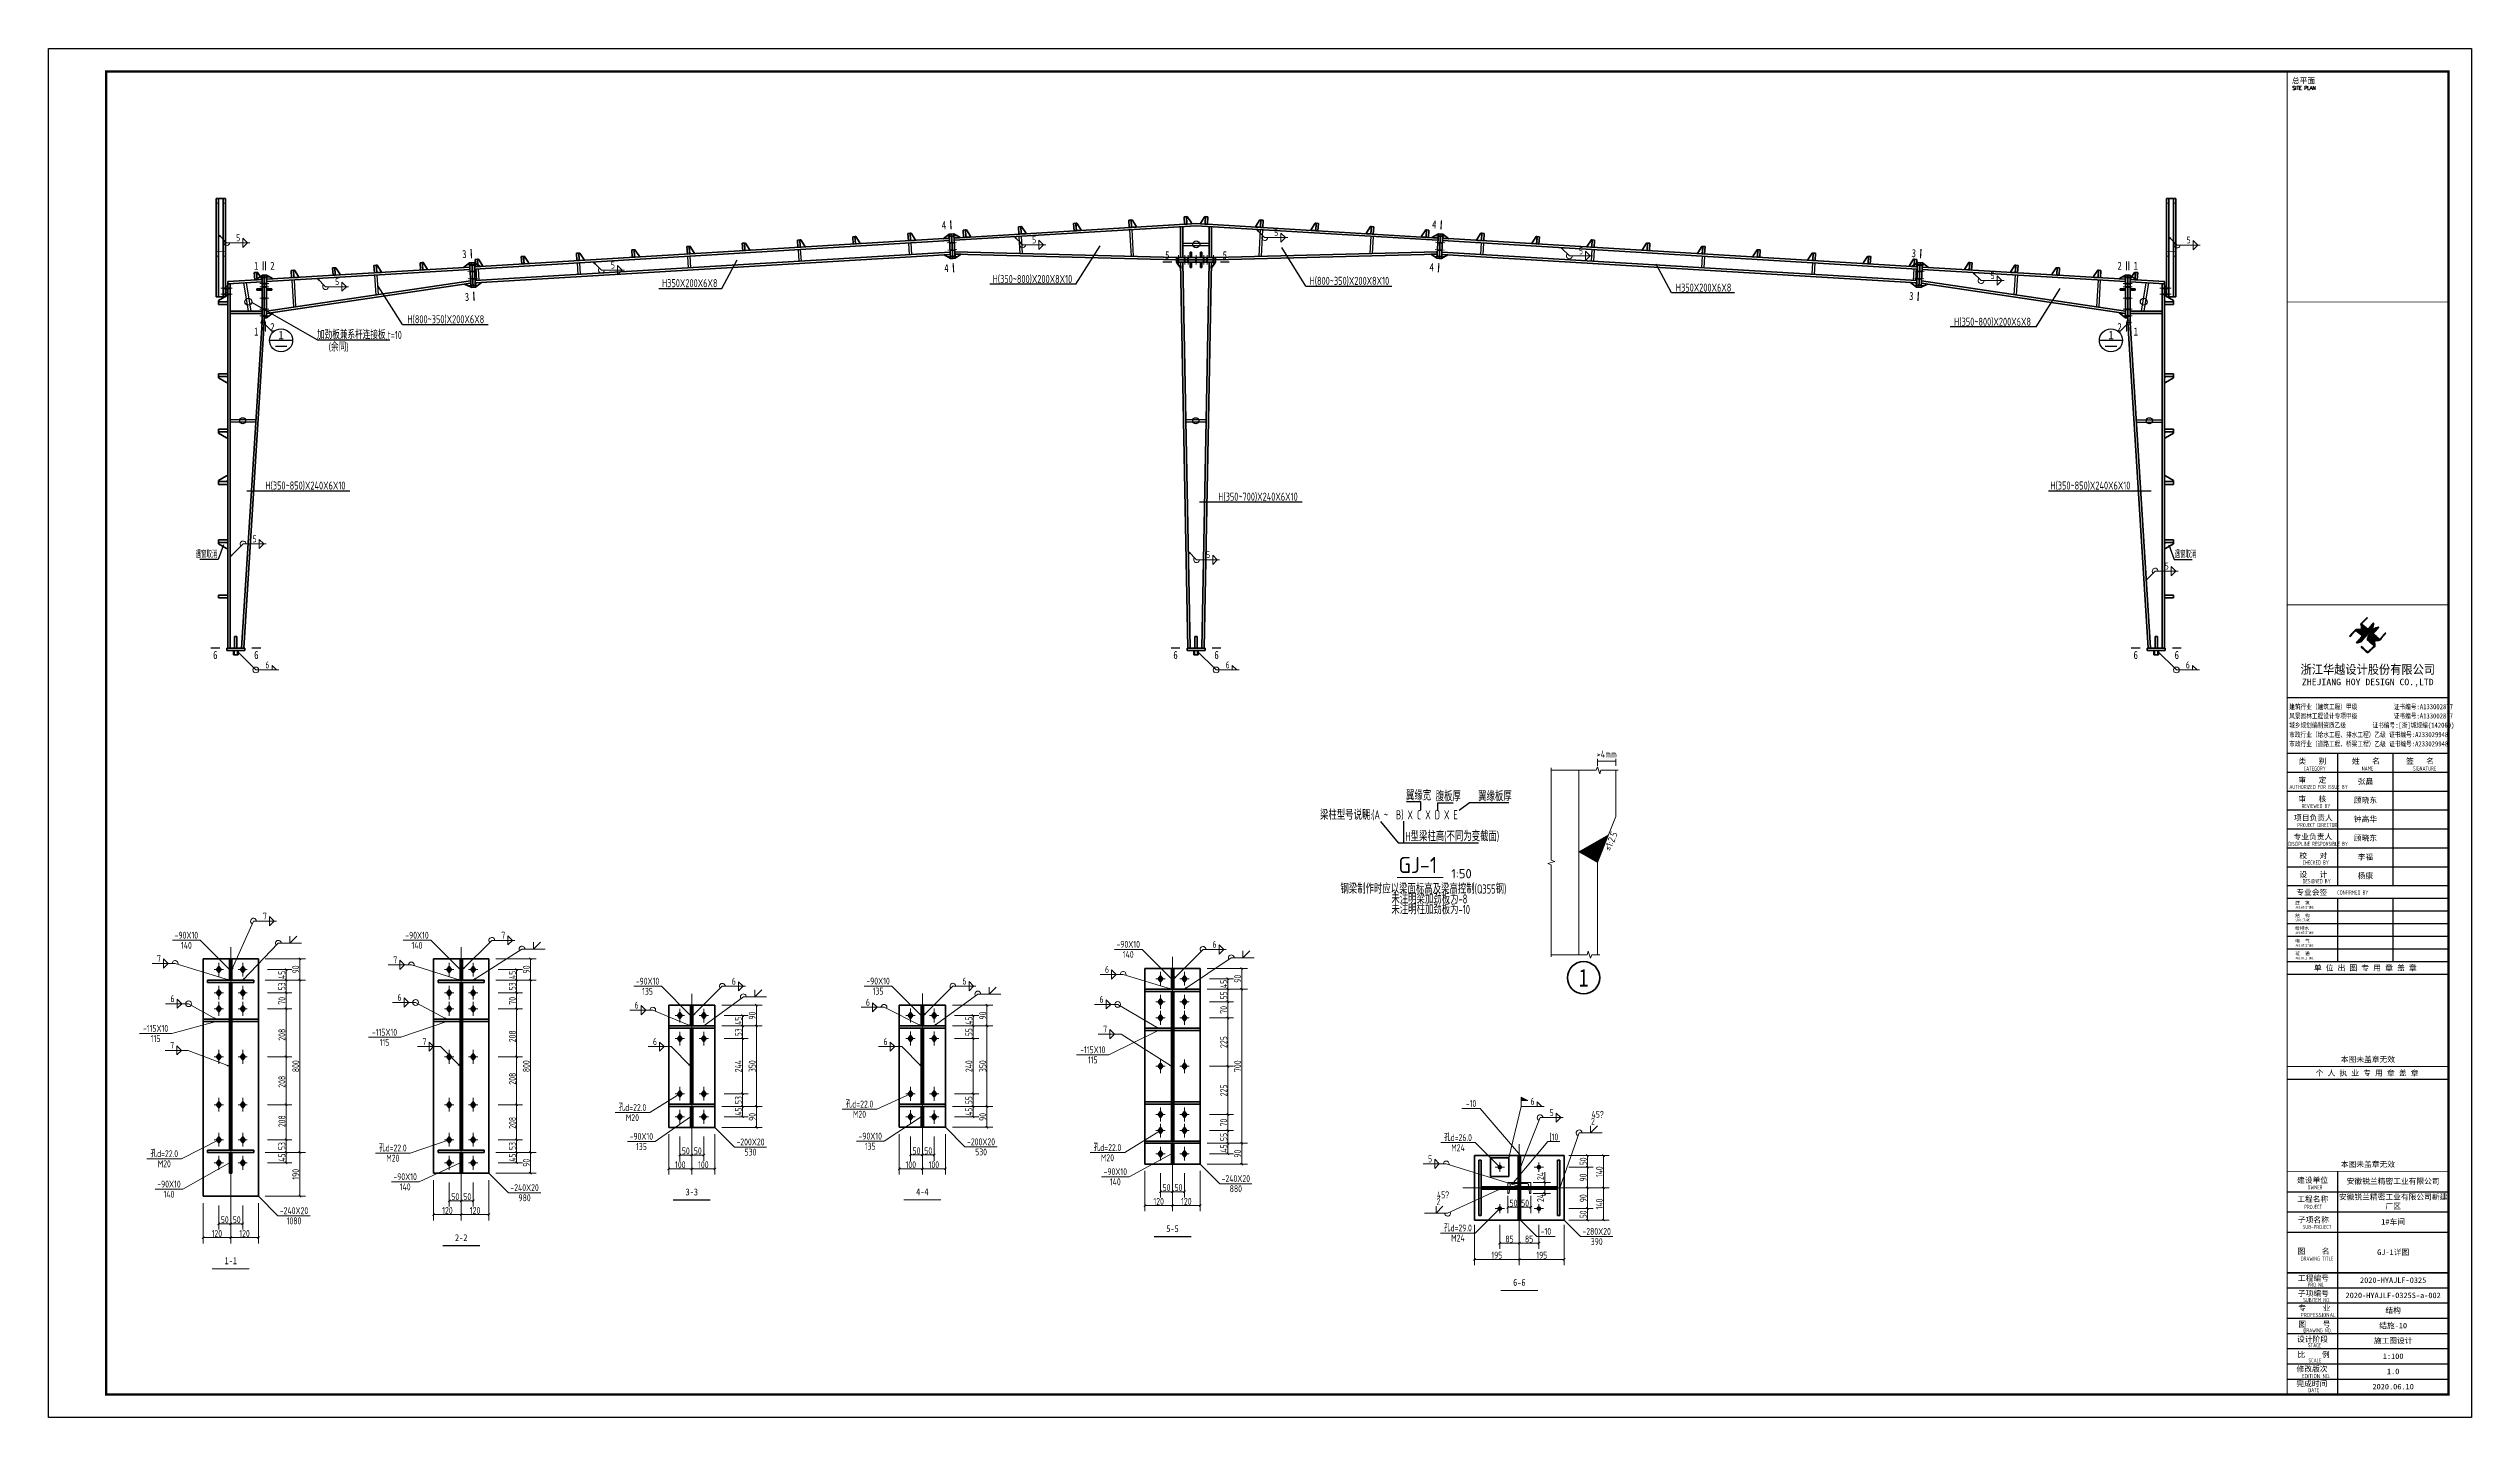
# Model space of a CAD drawing. Extents: x 293620 to 503924, y -252071 to 755100.
# Drawn here: x 376626 to 481726, y -113816 to -54416 of the extents above; entities that cross this region are included whole.
import ezdxf
from ezdxf.enums import TextEntityAlignment as Align

# ---------------------------------------------------------------- set-up
doc = ezdxf.new("R2010")
doc.units = 0
doc.header["$LTSCALE"] = 1000
doc.header["$MEASUREMENT"] = 0
for name, pattern in [('线型2', [5, 3, -2]), ('线型4', [2.5, 1.5, -1]), ('线型6', [8.75, 5, -1.25, 1.25, -1.25])]:
    doc.linetypes.add(name, pattern=pattern)
for name, color, linetype, lineweight in [('10', 7, 'Continuous', 35), ('114', 2, 'Continuous', 18), ('116', 1, 'Continuous', 35), ('12', 2, 'Continuous', 35), ('14', 2, 'Continuous', 35), ('20', 2, 'Continuous', 35), ('墙线__粗线', 7, 'Continuous', 18), ('字符串标注', 9, 'Continuous', 18), ('尺寸标注', 9, 'Continuous', 18), ('层10', 7, 'Continuous', 35), ('柱子', 3, 'Continuous', 35), ('焊缝标注', 9, 'Continuous', 18), ('索引符号标注', 9, 'Continuous', 18), ('螺栓孔标注', 9, 'Continuous', 18), ('钢板标注', 9, 'Continuous', 18)]:
    doc.layers.add(name, color=color, linetype=linetype, lineweight=lineweight)
for name, color, linetype in [('3T_WOOD', 21, 'Continuous'), ('BALCONY', 6, 'Continuous'), ('PUB_TITLE', 171, 'Continuous'), ('THICK', 6, 'Continuous'), ('TK', 4, 'Continuous')]:
    doc.layers.add(name, color=color, linetype=linetype)
doc.styles.add('-宋体', font='', dxfattribs={"width": 0.8})
doc.styles.add('FromPkpm', font='Pkpmeng', dxfattribs={"width": 0.7, "bigfont": 'hztxt'})
doc.styles.add('HT', font='simhei.ttf', dxfattribs={"width": 0.8})
doc.styles.add('HZTXT', font='tssdeng.shx', dxfattribs={"width": 0.7, "bigfont": 'hztxt.shx'})
doc.styles.add('ROMANS', font='romans__.ttf', dxfattribs={"width": 0.65, "height": 231.275})
doc.styles.add('TSSD_Dimension', font='Tssdeng.shx', dxfattribs={"width": 0.7, "bigfont": 'hztxt.shx'})
doc.styles.add('TSSD_REIN', font='tssdeng.shx', dxfattribs={"width": 0.7, "bigfont": 'tssdchn.shx'})
doc.styles.add('图框', font='')
doc.styles.add('图框字体', font='', dxfattribs={"width": 0.8})
doc.styles.add('图签宋体', font='', dxfattribs={"height": 300})
doc.styles.add('图签黑体', font='simhei.ttf', dxfattribs={"height": 550})
doc.styles.add('黑体', font='simhei.ttf', dxfattribs={"width": 0.8, "height": 3.5})
doc.styles.get('-宋体').set_extended_font_data('SimSun')
doc.styles.get('图框').set_extended_font_data('SimSun')
doc.styles.get('图框字体').set_extended_font_data('NSimSun')
doc.styles.get('图签宋体').set_extended_font_data('NSimSun')

msp = doc.modelspace()

# ---------------------------------------------------------------- texts
at = {"layer": '10', "lineweight": 25, "style": '图框字体', "width": 0.8}
for s, rotation, p in [('4', 3.433441, (415467.1, -62085.6)), ('4', -3.433777, (436736.3, -62049.7)), ('3', 3.433624, (394666.8, -63333.6)), ('4', 3.433441, (415578.5, -63942.3)), ('5', 0.000046, (425152.8, -63383.7)), ('5', 0.000046, (427649.5, -63383.7)), ('4', -3.433777, (436624.9, -63906.3)), ('3', -3.433899, (457536.6, -63297.7)), ('3', 3.433624, (394778.3, -65192.3)), ('3', -3.433899, (457425.1, -65156.3))]:
    msp.add_text(s, height=350, rotation=rotation, dxfattribs=at).set_placement(p, align=Align.MIDDLE_CENTER)
for s, height, p in [('1', 350, (385639.1, -63844.9)), ('2', 350, (386339.1, -63844.9)), ('2', 350, (466463, -63844.9)), ('1', 350, (467163, -63844.9)), ('1', 350, (385639.1, -66701.3)), ('2', 350, (386339.1, -66501.3)), ('2', 350, (466463, -66501.3)), ('1', 350, (467163, -66701.3)), ('6', 350, (383861.2, -80730.6)), ('6', 350, (385641.2, -80730.6)), ('6', 350, (425511.2, -80730.6)), ('6', 350, (427291.2, -80730.6)), ('6', 350, (467161.2, -80730.6)), ('6', 350, (468941.2, -80730.6)), ('3-3', 300, (404531.2, -104027.1)), ('4-4', 300, (414531.2, -104022.1)), ('2-2', 300, (394531.2, -106011)), ('5-5', 300, (425382.1, -105617.8)), ('1-1', 300, (384531.2, -107011)), ('6-6', 300, (440424.1, -107951.2))]:
    msp.add_text(s, height=height, dxfattribs=at).set_placement(p, align=Align.MIDDLE_CENTER)
at = {"layer": 'BALCONY', "style": 'TSSD_Dimension', "width": 0.7}
for s, p in [('H350X200X6X8', (404440.7, -64598.7)), ('H(350~800)X200X8X10', (419304.4, -64418.6, -3.6)), ('H(800~350)X200X8X10', (433052.9, -64496.6, -3.6)), ('H350X200X6X8', (448416.5, -64790.6)), ('H(800~350)X200X6X8', (393860.8, -66164.2, -3.6)), ('H(350~800)X200X6X8', (460950.3, -66271.4, -3.6)), ('H(350~850)X240X6X10', (387772.1, -73377.6)), ('H(350~850)X240X6X10', (465194.4, -73377.6)), ('H(350~700)X240X6X10', (429088.5, -73860.8))]:
    msp.add_text(s, height=350, dxfattribs=at).set_placement(p, align=Align.MIDDLE)
for s, p in [('加劲板兼系杆连接板,t=10', (388271.9, -67022.4)), ('(余同)', (388782.3, -67556))]:
    msp.add_text(s, height=350, dxfattribs=at).set_placement(p)
at = {"layer": 'THICK', "style": 'TSSD_REIN', "width": 0.7}
for s, p in [('翼缘宽', (435509.8, -87034.2)), ('腹板厚', (436796.1, -87073.2)), ('翼缘板厚', (438638.8, -87071.3)), ('梁柱型号说明:', (431781.5, -87878.7)), ('H (A ~  B) X C X D X E', (433638.8, -87864.2)), ('H型梁柱高(不同为变截面)', (435479.8, -88806.2)), ('钢梁制作时应以梁面标高及梁高控制(Q355钢)', (432662.9, -91082.8, -600)), ('未注明梁加劲板为-8', (434874.3, -91515.8)), ('未注明柱加劲板为-10', (434874.3, -91976))]:
    msp.add_text(s, height=400, dxfattribs=at).set_placement(p)
at = {"layer": '墙线__粗线', "color": 6, "style": 'HZTXT', "width": 0.8}
msp.add_text('>4mm', height=310, dxfattribs=at).set_placement((444212.2, -85033.4, 1200), align=Align.MIDDLE_CENTER)
msp.add_text('≤1:2.5', height=310, rotation=68.198592, dxfattribs=at).set_placement((444397.9, -88807.7, 1200), align=Align.MIDDLE_CENTER)
at = {"layer": '字符串标注', "lineweight": 25, "style": 'FromPkpm', "width": 0.7}
msp.add_text('[10', height=300, dxfattribs=at).set_placement((441924.6, -101789.9), align=Align.CENTER)
at = {"layer": '尺寸标注', "linetype": 'Continuous', "lineweight": 18, "char_height": 300, "attachment_point": 5, "rotation": 90, "style": 'FromPkpm'}
for s, insert in [('\\A1;45', (386751.2, -94608.2)), ('\\A1;90', (387351.2, -94372.1)), ('\\A1;45', (396751.2, -94608.2)), ('\\A1;90', (397351.2, -94372.1)), ('\\A1;53', (386751.2, -95108.2)), ('\\A1;70', (386751.2, -95733.2)), ('\\A1;53', (396751.2, -95108.2)), ('\\A1;70', (396751.2, -95733.2)), ('\\A1;45', (427602.1, -95001.4)), ('\\A1;55', (427602.1, -95501.4)), ('\\A1;90', (428202.1, -94776.4)), ('\\A1;45', (406551.2, -96602.1)), ('\\A1;90', (407151.2, -96377.1)), ('\\A1;45', (416551.2, -96597.1)), ('\\A1;90', (417151.2, -96372.1)), ('\\A1;70', (427602.1, -96126.4)), ('\\A1;208', (386751.2, -97206.8)), ('\\A1;208', (396751.2, -97276)), ('\\A1;53', (406551.2, -97102.1)), ('\\A1;55', (416551.2, -97097.1)), ('\\A1;225', (427602.1, -97526.4)), ('\\A1;800', (387351.2, -98572.1)), ('\\A1;800', (397351.2, -98572.1)), ('\\A1;244', (406551.2, -98572.1)), ('\\A1;350', (407151.2, -98572.1)), ('\\A1;240', (416551.2, -98572.1)), ('\\A1;350', (417151.2, -98572.1)), ('\\A1;700', (428202.1, -98572.1)), ('\\A1;208', (386751.2, -99246.1)), ('\\A1;208', (396751.2, -99114.5)), ('\\A1;225', (427602.1, -99622.1)), ('\\A1;208', (386751.2, -100958.8)), ('\\A1;208', (396751.2, -101029.6)), ('\\A1;53', (406551.2, -100042.1)), ('\\A1;45', (406551.2, -100542.1)), ('\\A1;90', (407151.2, -100772.1)), ('\\A1;45', (416551.2, -100547.1)), ('\\A1;55', (416551.2, -100047.1)), ('\\A1;90', (417151.2, -100772.1)), ('\\A1;70', (427602.1, -101017.8)), ('\\A1;53', (386751.2, -102036)), ('\\A1;53', (396751.2, -102036)), ('\\A1;55', (427602.1, -101642.8)), ('\\A1;45', (386751.2, -102536)), ('\\A1;45', (396751.2, -102536)), ('\\A1;90', (397351.2, -102761)), ('\\A1;45', (427602.1, -102142.8)), ('\\A1;90', (428202.1, -102367.8)), ('\\A1;50', (443194.1, -102701.2)), ('\\A1;140', (443894.1, -103151.2)), ('\\A1;190', (387351.2, -103261)), ('\\A1;24', (441344.1, -103339.9)), ('\\A1;90', (443194.1, -103401.2)), ('\\A1;24', (441344.1, -104289.9)), ('\\A1;90', (443194.1, -104301.2)), ('\\A1;50', (443194.1, -105001.2)), ('\\A1;140', (443894.1, -104551.2))]:
    msp.add_mtext(s, dxfattribs=dict(at, insert=insert))
at = {"layer": '尺寸标注', "linetype": 'Continuous', "lineweight": 18, "char_height": 300, "attachment_point": 5, "style": 'FromPkpm'}
for s, insert in [('\\A1;100', (404031.2, -102847.1)), ('\\A1;50', (404271.2, -102247.1)), ('\\A1;50', (404791.2, -102247.1)), ('\\A1;100', (405031.2, -102847.1)), ('\\A1;100', (414031.2, -102842.1)), ('\\A1;50', (414276.2, -102242.1)), ('\\A1;50', (414786.2, -102242.1)), ('\\A1;100', (415031.2, -102842.1)), ('\\A1;50', (425122.1, -103837.8)), ('\\A1;50', (425642.1, -103837.8)), ('\\A1;50', (384271.2, -105231)), ('\\A1;50', (384791.2, -105231)), ('\\A1;120', (393931.2, -104831)), ('\\A1;50', (394271.2, -104231)), ('\\A1;50', (394791.2, -104231)), ('\\A1;120', (395131.2, -104831)), ('\\A1;120', (424782.1, -104437.8)), ('\\A1;120', (425982.1, -104437.8)), ('\\A1;50', (440174.1, -104511.2)), ('\\A1;50', (440674.1, -104511.2)), ('\\A1;120', (383931.2, -105831)), ('\\A1;120', (385131.2, -105831)), ('\\A1;85', (439999.1, -106071.2)), ('\\A1;85', (440849.1, -106071.2)), ('\\A1;195', (439449.1, -106771.2)), ('\\A1;195', (441399.1, -106771.2))]:
    msp.add_mtext(s, dxfattribs=dict(at, insert=insert))
at = {"layer": '层10', "style": '黑体', "width": 0.8}
msp.add_text('1', height=770, dxfattribs=at).set_placement((443212.2, -94733.4, 1200), align=Align.MIDDLE_CENTER)
at = {"layer": '柱子', "color": 7, "style": 'TSSD_REIN'}
for s, height, width, p in [('GJ-1', 700, 0.954365, (435183.2, -90193.3, 200)), ('1:50 ', 400, 1.040265, (437470.9, -90418.3, 200))]:
    msp.add_text(s, height=height, dxfattribs=dict(at, width=width)).set_placement(p)
at = {"layer": '焊缝标注', "lineweight": 25, "style": 'FromPkpm', "width": 0.7}
for s, p in [('5', (384853.7, -62778.5)), ('5', (419383.2, -62867.6)), ('5', (429877.2, -62552.7)), ('5', (443097.6, -63346)), ('5', (469453.7, -62876.7)), ('5', (401109.5, -63964)), ('5', (389146.2, -64681.8)), ('5', (460952.2, -64417.2)), ('5', (385567.1, -75843.7)), ('5', (426924.2, -76528.4)), ('5', (468503.6, -77021.8)), ('6', (386122.3, -81311.5)), ('6', (427772.3, -81311.5)), ('6', (469422.3, -81311.5)), ('7', (386016.8, -92207.8)), ('7', (396354.5, -93041)), ('6', (427205.4, -93434.1)), ('7', (381420.1, -94046)), ('7', (391666.8, -94108.5)), ('6', (422539.8, -94522.5)), ('6', (382006.2, -95791)), ('6', (391852.3, -95738.4)), ('6', (406354.5, -95034.8)), ('6', (416354.5, -95029.8)), ('6', (422302.8, -95819.8)), ('6', (402138.4, -96072.2)), ('6', (412170.2, -95947.1)), ('7', (381992.8, -97815.7)), ('7', (392933.7, -97652.6)), ('6', (402933.7, -97652.6)), ('6', (412933.7, -97652.6)), ('7', (422458.7, -97110.8)), ('6', (440996.9, -100243.1)), ('5', (441826.4, -100733.6)), ('2', (443618.5, -101112.1)), ('45\x8a', (443818.5, -100812.1)), ('5', (436552.2, -102742.3)), ('45\x8a', (437112.9, -104300.9)), ('2', (436912.9, -104600.9))]:
    msp.add_text(s, height=300, dxfattribs=at).set_placement(p, align=Align.CENTER)
at = {"layer": '索引符号标注', "lineweight": 25, "style": '图框'}
for p in [(386717, -67029.1), (466085.2, -67029.1)]:
    msp.add_text('1', height=360, dxfattribs=at).set_placement(p, align=Align.CENTER)
at = {"layer": '螺栓孔标注', "lineweight": 25, "style": 'FromPkpm', "width": 0.7}
for s, p in [('孔d=22.0', (401956.5, -100514.6)), ('孔d=22.0', (411805.5, -100366.4)), ('孔d=22.0', (422560.9, -102252.6)), ('孔d=26.0', (437764.7, -101819.3)), ('孔d=22.0', (381649.8, -102517.8)), ('孔d=22.0', (391563.8, -102271.2)), ('孔d=29.0', (437761.3, -105739.8))]:
    msp.add_text(s, height=300, dxfattribs=at).set_placement(p, align=Align.CENTER)
for s, p in [('M20', (401956.5, -100654.6)), ('M20', (411805.5, -100506.4)), ('M20', (381649.8, -102657.8)), ('M20', (391563.8, -102411.2)), ('M20', (422560.9, -102392.6)), ('M24', (437764.7, -101959.3)), ('M24', (437761.3, -105879.8))]:
    msp.add_text(s, height=300, dxfattribs=at).set_placement(p, align=Align.TOP_CENTER)
at = {"layer": '钢板标注', "color": 6, "lineweight": 25, "style": 'FromPkpm', "width": 0.58}
for p in [(383480.4, -76523.8), (469321.9, -76523.8)]:
    msp.add_text('遇窗取消', height=300, dxfattribs=at).set_placement(p, align=Align.CENTER)
at = {"layer": '钢板标注', "lineweight": 25, "style": 'FromPkpm', "width": 0.7}
for s, p in [('-90X10', (382610, -93038.9)), ('-90X10', (392610, -93038.9)), ('-90X10', (423460.9, -93432.1)), ('-90X10', (402610, -95032.8)), ('-90X10', (412610, -95027.8)), ('-115X10', (381273.5, -97083.1)), ('-115X10', (391203, -97249)), ('-115X10', (421922.4, -98008.9)), ('-10', (438331, -100341.2)), ('-90X10', (402343.8, -101767)), ('-200X20', (407077.4, -102008)), ('-90X10', (412270.3, -101756.5)), ('-200X20', (417077.4, -102003)), ('-90X10', (381853.1, -103836.5)), ('-90X10', (392098, -103516.8)), ('-240X20', (397277.4, -103991.8)), ('-90X10', (422900.2, -103298)), ('-240X20', (428128.3, -103598.7)), ('-240X20', (387277.4, -104991.8)), ('-10', (441579.2, -105890.3)), ('-280X20', (443779.2, -105890.3))]:
    msp.add_text(s, height=300, dxfattribs=at).set_placement(p, align=Align.CENTER)
for s, p in [('140', (382610, -93178.9)), ('140', (392610, -93178.9)), ('140', (423460.9, -93572.1)), ('135', (402610, -95172.8)), ('135', (412610, -95167.8)), ('115', (381273.5, -97223.1)), ('115', (391203, -97389)), ('115', (421922.4, -98148.9)), ('135', (402343.8, -101907)), ('135', (412270.3, -101896.5)), ('530', (407077.4, -102148)), ('530', (417077.4, -102143)), ('140', (381853.1, -103976.5)), ('140', (392098, -103656.8)), ('140', (422900.2, -103438)), ('880', (428128.3, -103738.7)), ('980', (397277.4, -104131.8)), ('1080', (387277.4, -105131.8)), ('390', (443779.2, -106030.3))]:
    msp.add_text(s, height=300, dxfattribs=at).set_placement(p, align=Align.TOP_CENTER)

# ---------------------------------------------------------------- blocks, each defined once
blk = doc.blocks.new('w453w53')
at = {"layer": '12', "color": 4}
for p, q in [((473598, 1381074, -5700), (474078, 1381074, -5700)), ((473598, 1380924, -5700), (473598, 1381074, -5700)), ((473598, 1381074, -5700), (474078, 1381074, -5700)), ((473598, 1380924, -5700), (473598, 1380864, -5700)), ((473598, 1380864, -5700), (474019, 1380624, -5700)), ((474078, 1380865, -5700), (474018, 1380924, -5700)), ((474019, 1380624, -5700), (474078, 1380625, -5700)), ((474078, 1381074, -5700), (474078, 1380925, -5700)), ((474078, 1380625, -5700), (474078, 1380865, -5700))]:
    blk.add_line(p, q, dxfattribs=at)
at = {"layer": '12', "color": 4, "elevation": -5700}
blk.add_lwpolyline([(474078, 1380925), (473598, 1380925)], dxfattribs=at)
blk = doc.blocks.new('_ArchTick')
at = {"color": 0, "linetype": 'ByBlock', "const_width": 0.4}
blk.add_lwpolyline([(-0.5, -0.5), (0.5, 0.5)], dxfattribs=at)
blk = doc.blocks.new('Q321QS4A234223')
at = {"layer": '12', "lineweight": 35, "ltscale": 100}
for p, q in [((421191, 108271), (421092, 108265)), ((421092, 108265), (421111, 107946)), ((421211, 107952), (421191, 108271)), ((423587, 108415), (423487, 108409)), ((423487, 108409), (423506, 108089)), ((423606, 108095), (423587, 108415)), ((425983, 108558), (425883, 108553)), ((425883, 108553), (425902, 108233)), ((426002, 108239), (425983, 108558)), ((404422, 107265), (404322, 107259)), ((404322, 107259), (404341, 106939)), ((404441, 106945), (404422, 107265)), ((406817, 107409), (406717, 107403)), ((406717, 107403), (406737, 107083)), ((406836, 107089), (406817, 107409)), ((409213, 107552), (409113, 107546)), ((409113, 107546), (409132, 107227)), ((409132, 107227), (409232, 107233)), ((409232, 107233), (409213, 107552)), ((411609, 107696), (411509, 107690)), ((411509, 107690), (411528, 107371)), ((411528, 107371), (411628, 107377)), ((411628, 107377), (411609, 107696)), ((414004, 107840), (413904, 107834)), ((413904, 107834), (413924, 107514)), ((413924, 107514), (414023, 107520)), ((414023, 107520), (414004, 107840)), ((416400, 107984), (416300, 107978)), ((416300, 107978), (416319, 107658)), ((416319, 107658), (416419, 107664)), ((416419, 107664), (416400, 107984)), ((418796, 108127), (418696, 108121)), ((418696, 108121), (418715, 107802)), ((418715, 107802), (418815, 107808)), ((418815, 107808), (418796, 108127)), ((421111, 107946), (421211, 107952)), ((423506, 108089), (423606, 108095)), ((425902, 108233), (426002, 108239)), ((387252, 106235), (387153, 106229)), ((387153, 106229), (387172, 105909)), ((387272, 105915), (387252, 106235)), ((389049, 106342), (388949, 106336)), ((388949, 106336), (388969, 106017)), ((389068, 106023), (389049, 106342)), ((390846, 106450), (390746, 106444)), ((390746, 106444), (390765, 106125)), ((390865, 106131), (390846, 106450)), ((392842, 106570), (392743, 106564)), ((392743, 106564), (392762, 106245)), ((392762, 106245), (392862, 106251)), ((392862, 106251), (392842, 106570)), ((395238, 106714), (395138, 106708)), ((395138, 106708), (395157, 106388)), ((395157, 106388), (395257, 106394)), ((395257, 106394), (395238, 106714)), ((397234, 106834), (397135, 106828)), ((397135, 106828), (397154, 106508)), ((397154, 106508), (397254, 106514)), ((397254, 106514), (397234, 106834)), ((399630, 106977), (399530, 106971)), ((399530, 106971), (399549, 106652)), ((399549, 106652), (399649, 106658)), ((399649, 106658), (399630, 106977)), ((402026, 107121), (401926, 107115)), ((401926, 107115), (401945, 106796)), ((401945, 106796), (402045, 106802)), ((402045, 106802), (402026, 107121)), ((404341, 106939), (404441, 106945)), ((406737, 107083), (406836, 107089)), ((385655, 106139), (385555, 106133)), ((385555, 106133), (385575, 105813)), ((385575, 105813), (385674, 105819)), ((385674, 105819), (385655, 106139)), ((387172, 105909), (387272, 105915)), ((388969, 106017), (389068, 106023)), ((390765, 106125), (390865, 106131))]:
    blk.add_line(p, q, dxfattribs=at)
for points in [[(421408, 108004), (421410, 107964), (421250, 107954), (421208, 107992), (421191, 108271), (421231, 108273)], [(423803, 108147), (423806, 108107), (423646, 108098), (423604, 108135), (423587, 108415), (423627, 108417)], [(426199, 108291), (426202, 108251), (426042, 108241), (426000, 108279), (425983, 108558), (426023, 108561)], [(404638, 106997), (404640, 106957), (404481, 106948), (404438, 106985), (404422, 107265), (404461, 107267)], [(407034, 107141), (407036, 107101), (406876, 107092), (406834, 107129), (406817, 107409), (406857, 107411)], [(409429, 107285), (409432, 107245), (409272, 107235), (409230, 107273), (409213, 107552), (409253, 107555)], [(411825, 107429), (411827, 107389), (411668, 107379), (411625, 107417), (411609, 107696), (411649, 107698)], [(414221, 107572), (414223, 107532), (414063, 107523), (414021, 107560), (414004, 107840), (414044, 107842)], [(416616, 107716), (416619, 107676), (416459, 107667), (416417, 107704), (416400, 107984), (416440, 107986)], [(419012, 107860), (419014, 107820), (418855, 107810), (418812, 107848), (418796, 108127), (418836, 108130)], [(387469, 105967), (387471, 105927), (387311, 105918), (387269, 105955), (387252, 106235), (387292, 106237)], [(389266, 106075), (389268, 106035), (389108, 106025), (389066, 106063), (389049, 106342), (389089, 106345)], [(391062, 106183), (391065, 106143), (390905, 106133), (390863, 106171), (390846, 106450), (390886, 106453)], [(393059, 106303), (393061, 106263), (392901, 106253), (392859, 106291), (392842, 106570), (392882, 106572)], [(395454, 106446), (395457, 106406), (395297, 106397), (395255, 106434), (395238, 106714), (395278, 106716)], [(397451, 106566), (397453, 106526), (397294, 106517), (397251, 106554), (397234, 106834), (397274, 106836)], [(399847, 106710), (399849, 106670), (399689, 106660), (399647, 106698), (399630, 106977), (399670, 106980)], [(402242, 106854), (402245, 106814), (402085, 106804), (402043, 106842), (402026, 107121), (402066, 107123)], [(385872, 105871), (385874, 105831), (385714, 105822), (385672, 105859), (385655, 106139), (385695, 106141)]]:
    blk.add_lwpolyline(points, close=True, dxfattribs=at)
at = {"layer": '3T_WOOD'}
for points in [[(413930, 107414), (413960, 106915)], [(414029, 107420), (414059, 106921)], [(418721, 107702), (418765, 106963)], [(418821, 107708), (418866, 106960)], [(423512, 107990), (423581, 106840)], [(423612, 107996), (423681, 106846)], [(395163, 106287), (395193, 105789)], [(395263, 106293), (395293, 105795)], [(399556, 106551), (399585, 106053)], [(399655, 106557), (399685, 106059)], [(404347, 106838), (404377, 106340)], [(404447, 106844), (404477, 106346)], [(409138, 107126), (409168, 106628)], [(409238, 107132), (409268, 106634)], [(387178, 105808), (387249, 104627)], [(387278, 105814), (387348, 104641)], [(390771, 106023), (390823, 105160)], [(390871, 106029), (390923, 105175)]]:
    blk.add_lwpolyline(points, dxfattribs=at)
blk = doc.blocks.new('A$C053D6479')
at = {"layer": 'PUB_TITLE'}
h = blk.add_hatch(color=256, dxfattribs=at)
h.dxf.hatch_style = 1
edge = h.paths.add_edge_path()
edge.add_spline(control_points=[(1026, 827), (1105, 920), (1188, 1008), (1266, 1102)], knot_values=[13, 13, 13, 13, 14, 14, 14, 14], degree=3, periodic=0)
edge.add_spline(control_points=[(1266, 1102), (1258, 1111), (1249, 1119), (1239, 1116)], knot_values=[12, 12, 12, 12, 13, 13, 13, 13], degree=3, periodic=0)
edge.add_spline(control_points=[(1239, 1116), (1210, 1107), (1179, 1092), (1144, 1077)], knot_values=[11, 11, 11, 11, 12, 12, 12, 12], degree=3, periodic=0)
edge.add_spline(control_points=[(1144, 1077), (1109, 1063), (1069, 1053), (1047, 1038)], knot_values=[10, 10, 10, 10, 11, 11, 11, 11], degree=3, periodic=0)
edge.add_spline(control_points=[(1047, 1038), (1028, 1026), (1007, 992), (991, 972)], knot_values=[9, 9, 9, 9, 10, 10, 10, 10], degree=3, periodic=0)
edge.add_spline(control_points=[(991, 972), (942, 913), (899, 868), (849, 810)], knot_values=[8, 8, 8, 8, 9, 9, 9, 9], degree=3, periodic=0)
edge.add_spline(control_points=[(849, 810), (842, 801), (822, 776), (822, 775)], knot_values=[7, 7, 7, 7, 8, 8, 8, 8], degree=3, periodic=0)
edge.add_spline(control_points=[(822, 775), (823, 771), (848, 752), (859, 744)], knot_values=[6, 6, 6, 6, 7, 7, 7, 7], degree=3, periodic=0)
edge.add_spline(control_points=[(859, 744), (949, 670), (1035, 592), (1122, 521)], knot_values=[5, 5, 5, 5, 6, 6, 6, 6], degree=3, periodic=0)
edge.add_spline(control_points=[(1122, 521), (1153, 527), (1185, 530), (1217, 533)], knot_values=[4, 4, 4, 4, 5, 5, 5, 5], degree=3, periodic=0)
edge.add_spline(control_points=[(1217, 533), (1246, 535), (1293, 532), (1316, 542)], knot_values=[3, 3, 3, 3, 4, 4, 4, 4], degree=3, periodic=0)
edge.add_spline(control_points=[(1316, 542), (1327, 547), (1338, 565), (1349, 579)], knot_values=[2, 2, 2, 2, 3, 3, 3, 3], degree=3, periodic=0)
edge.add_spline(control_points=[(1349, 579), (1423, 670), (1507, 759), (1572, 848)], knot_values=[1, 1, 1, 1, 2, 2, 2, 2], degree=3, periodic=0)
edge.add_spline(control_points=[(1572, 848), (1564, 852), (1561, 861), (1551, 862)], knot_values=[0, 0, 0, 0, 1, 1, 1, 1], degree=3, periodic=0)
edge.add_spline(control_points=[(1551, 862), (1469, 769), (1393, 671), (1310, 579)], knot_values=[15, 15, 15, 15, 16, 16, 16, 16], degree=3, periodic=0)
edge.add_spline(control_points=[(1310, 579), (1216, 662), (1118, 742), (1026, 827)], knot_values=[14, 14, 14, 14, 15, 15, 15, 15], degree=3, periodic=0)
at = {"layer": 'TK'}
h = blk.add_hatch(color=256, dxfattribs=at)
h.dxf.hatch_style = 2
edge = h.paths.add_edge_path()
edge.add_spline(control_points=[(728, 856), (728, 856), (728, 856), (719, 864), (651, 922), (580, 978), (514, 1036), (509, 1106), (488, 1176), (479, 1247), (570, 1343), (663, 1436), (758, 1526), (764, 1523), (768, 1518), (774, 1515), (693, 1422), (599, 1343), (520, 1249), (607, 1171), (698, 1096), (789, 1021), (874, 1109), (950, 1206), (1031, 1298), (1066, 1286), (1054, 1262), (1045, 1224), (1036, 1188), (1031, 1158), (1024, 1121), (1020, 1104), (1017, 1085), (1012, 1071), (1004, 1052), (976, 1026), (956, 1003), (906, 946), (866, 899), (814, 839), (806, 829), (789, 806), (787, 806), (777, 804), (728, 856)], knot_values=[0, 0, 0, 0, 0.005, 0.01, 1, 1, 1, 2, 2, 2, 3, 3, 3, 4, 4, 4, 5, 5, 5, 6, 6, 6, 7, 7, 7, 8, 8, 8, 9, 9, 9, 10, 10, 10, 11, 11, 11, 12, 12, 12, 13, 13, 13, 14, 14, 14, 14], degree=3, periodic=0)
h = blk.add_hatch(color=256, dxfattribs=at)
h.dxf.hatch_style = 2
edge = h.paths.add_edge_path()
edge.add_spline(control_points=[(366, 894), (366, 894), (366, 894), (270, 970), (183, 883), (101, 791), (16, 703), (-18, 714), (9, 735), (28, 755), (103, 838), (192, 930), (266, 1005), (319, 1009), (387, 1005), (442, 1007), (456, 1008), (472, 1011), (485, 1007), (507, 1000), (534, 967), (555, 949), (624, 891), (699, 833), (760, 773), (689, 691), (614, 604), (539, 517), (529, 505), (516, 487), (506, 482), (492, 475), (469, 472), (452, 467), (416, 456), (383, 448), (342, 438), (323, 433), (297, 422), (293, 440), (291, 452), (313, 470), (322, 480), (400, 566), (477, 652), (553, 736), (460, 815), (366, 894)], knot_values=[0, 0, 0, 0, 0.005, 0.01, 1, 1, 1, 2, 2, 2, 3, 3, 3, 4, 4, 4, 5, 5, 5, 6, 6, 6, 7, 7, 7, 8, 8, 8, 9, 9, 9, 10, 10, 10, 11, 11, 11, 12, 12, 12, 13, 13, 13, 14, 14, 14, 15, 15, 15, 15], degree=3, periodic=0)
h = blk.add_hatch(color=256, dxfattribs=at)
h.dxf.hatch_style = 2
edge = h.paths.add_edge_path()
edge.add_spline(control_points=[(511, 261), (511, 261), (511, 261), (516, 267), (609, 192), (696, 111), (785, 33), (883, 118), (977, 208), (1070, 298), (992, 373), (892, 456), (803, 534), (791, 544), (768, 561), (766, 569), (761, 588), (776, 634), (780, 655), (785, 690), (788, 721), (795, 746), (897, 661), (998, 576), (1097, 490), (1100, 425), (1106, 361), (1107, 294), (1018, 207), (925, 121), (830, 33), (818, 21), (800, 0), (787, 0), (768, -1), (725, 49), (712, 60), (662, 103), (616, 143), (568, 186), (545, 207), (518, 224), (499, 250), (501, 259), (511, 261)], knot_values=[0, 0, 0, 0, 0.005, 0.01, 1, 1, 1, 2, 2, 2, 3, 3, 3, 4, 4, 4, 5, 5, 5, 6, 6, 6, 7, 7, 7, 8, 8, 8, 9, 9, 9, 10, 10, 10, 11, 11, 11, 12, 12, 12, 13, 13, 13, 14, 14, 14, 14], degree=3, periodic=0)
for points, knots in [([(1031, 1298), (1066, 1286), (1054, 1262), (1045, 1224), (1036, 1188), (1031, 1158), (1024, 1121), (1020, 1104), (1017, 1085), (1012, 1071), (1004, 1052), (976, 1026), (956, 1003), (906, 946), (866, 899), (814, 839), (806, 829), (789, 806), (787, 806), (777, 804), (728, 856), (719, 864), (651, 922), (580, 978), (514, 1036), (509, 1106), (488, 1176), (479, 1247), (570, 1343), (663, 1436), (758, 1526), (764, 1523), (768, 1518), (774, 1515), (693, 1422), (599, 1343), (520, 1249), (607, 1171), (698, 1096), (789, 1021), (874, 1109), (950, 1206), (1031, 1298)], [0, 0, 0, 0, 1, 1, 1, 2, 2, 2, 3, 3, 3, 4, 4, 4, 5, 5, 5, 6, 6, 6, 7, 7, 7, 8, 8, 8, 9, 9, 9, 10, 10, 10, 11, 11, 11, 12, 12, 12, 13, 13, 13, 14, 14, 14, 14]), ([(1551, 862), (1561, 861), (1564, 852), (1572, 848), (1507, 759), (1423, 670), (1349, 579), (1338, 565), (1327, 547), (1316, 542), (1293, 532), (1246, 535), (1217, 533), (1185, 530), (1153, 527), (1122, 521), (1035, 592), (949, 670), (859, 744), (848, 752), (823, 771), (822, 775), (822, 776), (842, 801), (849, 810), (899, 868), (942, 913), (991, 972), (1007, 992), (1028, 1026), (1047, 1038), (1069, 1053), (1109, 1063), (1144, 1077), (1179, 1092), (1210, 1107), (1239, 1116), (1249, 1119), (1258, 1111), (1266, 1102), (1188, 1008), (1105, 920), (1026, 827), (1118, 742), (1216, 662), (1310, 579), (1393, 671), (1469, 769), (1551, 862)], [0, 0, 0, 0, 1, 1, 1, 2, 2, 2, 3, 3, 3, 4, 4, 4, 5, 5, 5, 6, 6, 6, 7, 7, 7, 8, 8, 8, 9, 9, 9, 10, 10, 10, 11, 11, 11, 12, 12, 12, 13, 13, 13, 14, 14, 14, 15, 15, 15, 16, 16, 16, 16]), ([(555, 949), (624, 891), (699, 833), (760, 773), (689, 691), (614, 604), (539, 517), (529, 505), (516, 487), (506, 482), (492, 475), (469, 472), (452, 467), (416, 456), (383, 448), (342, 438), (323, 433), (297, 422), (293, 440), (291, 452), (313, 470), (322, 480), (400, 566), (477, 652), (553, 736), (460, 815), (366, 894), (270, 970), (183, 883), (101, 791), (16, 703), (-18, 714), (9, 735), (28, 755), (103, 838), (192, 930), (266, 1005), (319, 1009), (387, 1005), (442, 1007), (456, 1008), (472, 1011), (485, 1007), (507, 1000), (534, 967), (555, 949)], [0, 0, 0, 0, 1, 1, 1, 2, 2, 2, 3, 3, 3, 4, 4, 4, 5, 5, 5, 6, 6, 6, 7, 7, 7, 8, 8, 8, 9, 9, 9, 10, 10, 10, 11, 11, 11, 12, 12, 12, 13, 13, 13, 14, 14, 14, 15, 15, 15, 15]), ([(1097, 490), (1100, 425), (1106, 361), (1107, 294), (1018, 207), (925, 121), (830, 33), (818, 21), (800, 0), (787, 0), (768, -1), (725, 49), (712, 60), (662, 103), (616, 143), (568, 186), (545, 207), (518, 224), (499, 250), (501, 259), (511, 261), (516, 267), (609, 192), (696, 111), (785, 33), (883, 118), (977, 208), (1070, 298), (992, 373), (892, 456), (803, 534), (791, 544), (768, 561), (766, 569), (761, 588), (776, 634), (780, 655), (785, 690), (788, 721), (795, 746), (897, 661), (998, 576), (1097, 490)], [0, 0, 0, 0, 1, 1, 1, 2, 2, 2, 3, 3, 3, 4, 4, 4, 5, 5, 5, 6, 6, 6, 7, 7, 7, 8, 8, 8, 9, 9, 9, 10, 10, 10, 11, 11, 11, 12, 12, 12, 13, 13, 13, 14, 14, 14, 14])]:
    blk.add_open_spline(points, degree=3, knots=knots, dxfattribs=at)
blk = doc.blocks.new('GeYuanFrame_61308457', base_point=(20.1, 4.5))
at = {"layer": 'PUB_TITLE'}
for points in [[(1013.1, 235.3), (1013.1, 292.7)], [(1037.1, 235.3), (1037.1, 292.7)], [(1013.1, 202.3), (1013.1, 229.8)], [(1037.1, 202.3), (1037.1, 229.8)], [(1013.1, 14.5), (1013.1, 111.3)]]:
    blk.add_lwpolyline(points, dxfattribs=at)
at = {"layer": 'TK'}
for p, q in [((991.1, 316.9), (1061.1, 316.9)), ((991.1, 284.5), (1061.1, 284.5)), ((991.1, 276.3), (1061.1, 276.3)), ((991.1, 268.1), (1061.1, 268.1)), ((991.1, 259.9), (1061.1, 259.9)), ((991.1, 251.7), (1061.1, 251.7)), ((991.1, 243.5), (1061.1, 243.5)), ((991.1, 235.3), (1061.1, 235.3)), ((991.1, 235.3), (1061.1, 235.3)), ((991.1, 102.5), (1061.1, 102.5)), ((991.1, 93.7), (1061.1, 93.7)), ((991.1, 84.9), (1013.1, 84.9)), ((991.1, 84.9), (1061.1, 84.9)), ((991.1, 67.4), (1061.1, 67.4)), ((991.1, 67.3), (1061.1, 67.3)), ((991.1, 60.8), (1061.1, 60.8)), ((991.1, 54.2), (1061.1, 54.2)), ((991.1, 47.6), (1061.1, 47.6)), ((991.1, 41), (1061.1, 41)), ((991.1, 34.4), (1061.1, 34.4)), ((991.1, 27.8), (1061.1, 27.8)), ((991.1, 21.2), (1061.1, 21.2)), ((991.1, 14.5), (1061.1, 14.5))]:
    blk.add_line(p, q, dxfattribs=at)
blk.add_lwpolyline([(20.1, 4.5), (20.1, 598.5), (1071.1, 598.5), (1071.1, 4.5)], close=True, dxfattribs=at)
at = {"layer": 'TK', "const_width": 1}
blk.add_lwpolyline([(45.1, 588.5), (1061.1, 588.5), (1061.1, 14.5), (45.1, 14.5)], close=True, dxfattribs=at)
at = {"layer": 'TK'}
for points, const_width in [([(991.1, 588.5), (991.1, 14.5)], 0.4), ([(991.1, 488.5), (1061.1, 488.5)], 0.35), ([(991.1, 357.1), (1061.1, 357.1)], 0.35), ([(991.1, 292.7), (1061.1, 292.7)], 0.35), ([(991.1, 292.7), (1061.1, 292.7)], 0.35), ([(991.1, 235.3), (1061.1, 235.3)], 0.35), ([(991.1, 202.3), (1061.1, 202.3)], 0.35), ([(991.1, 156.8), (1061.1, 156.8)], 0.35), ([(991.1, 111.3), (1061.1, 111.3)], 0.35), ([(991.1, 67.4), (1061.1, 67.4)], 0.35)]:
    blk.add_lwpolyline(points, dxfattribs=dict(at, const_width=const_width))
for points in [[(991.1, 292.7), (1061.1, 292.7)], [(991.1, 235.3), (1061.1, 235.3)], [(991.1, 229.8), (1061.1, 229.8)], [(991.1, 224.3), (1061.1, 224.3)], [(991.1, 218.8), (1061.1, 218.8)], [(991.1, 213.3), (1061.1, 213.3)], [(991.1, 207.8), (1061.1, 207.8)], [(991.1, 202.3), (1061.1, 202.3)], [(991.1, 196.8), (1061.1, 196.8)], [(991.1, 151.3), (1061.1, 151.3)]]:
    blk.add_lwpolyline(points, dxfattribs=at)
at = {"layer": 'PUB_TITLE', "xscale": 0.01000000000021828, "yscale": 0.01000000000021828, "zscale": 0.01}
blk.add_blockref('A$C053D6479', (1018.2, 336.3), dxfattribs=at)
at = {"layer": 'TK', "style": '图签宋体'}
for s, height, p in [('总平面', 2.4, (993.2, 583.3)), ('类   别', 2.4, (996, 288.1)), ('姓   名', 2.4, (1019.2, 288.1)), ('签   名', 2.4, (1042.7, 288.1)), ('审   定', 2.4, (996, 279.9)), ('审   核', 2.4, (996, 271.7)), ('项目负责人', 2.4, (994.1, 263.5)), ('专业负责人', 2.4, (993.9, 255.3)), ('校   对', 2.4, (996.4, 247.1)), ('专业会签', 2.4, (995.1, 231.2)), ('设   计', 2.4, (996.4, 238.9)), ('建  筑', 1.44, (994.6, 227.1)), ('结  构', 1.44, (994.6, 221.6)), ('给排水', 1.44, (994.6, 216.1)), ('电  气', 1.44, (994.6, 210.6)), ('暖  通', 1.44, (994.6, 205.1)), ('单 位 出 图 专 用 章 盖 章', 2.4, (1002.7, 198.4)), ('本图未盖章无效', 2.4, (1014.4, 158.7)), ('个 人 执 业 专 用 章 盖 章', 2.4, (1003.5, 152.8)), ('本图未盖章无效', 2.4, (1014.4, 113.2)), ('建设单位', 2.4, (995.4, 106.3)), ('工程名称', 2.4, (995.5, 98.1)), ('子项名称', 2.4, (995.8, 89.1)), ('图    名', 2.4, (995.6, 75.5)), ('工程编号', 2.4, (995.8, 63.8)), ('子项编号', 2.4, (995.8, 57.2)), ('专    业', 2.4, (996, 50.9)), ('图    号', 2.4, (996, 43.8)), ('设计阶段', 2.4, (995.4, 37.3)), ('比    例', 2.4, (995.6, 30.6)), ('修改版次', 2.4, (995.2, 24.4)), ('完成时间', 2.4, (995.1, 18))]:
    blk.add_text(s, height=height, dxfattribs=at).set_placement(p)
at = {"layer": 'TK'}
for s, height, style, width, p in [('SITE PLAN', 1.7, 'ROMANS', 0.76, (993.4, 580.5)), ('建筑行业（建筑工程）甲级           证书编号:A133002877', 2.2, '-宋体', 0.8, (992, 311.8)), ('风景园林工程设计专项甲级           证书编号:A133002877', 2.2, '-宋体', 0.8, (992, 307.8)), ('城乡规划编制资质乙级        证书编号:[浙]城规编(142069)', 2.2, '-宋体', 0.8, (992, 303.8)), ('市政行业（给水工程、排水工程）乙级 证书编号:A233029948', 2.2, '-宋体', 0.8, (992, 299.7)), ('市政行业（道路工程、桥梁工程）乙级 证书编号:A233029948', 2.2, '-宋体', 0.8, (992, 295.7)), ('CATEGORY', 1.8, 'TSSD_REIN', 0.7, (998.3, 285.2)), ('NAME', 1.8, 'TSSD_REIN', 0.7, (1023.5, 285.2)), ('SIGNATURE', 1.8, 'TSSD_REIN', 0.7, (1045.7, 285.2)), ('AUTHORIZED FOR ISSUE BY', 1.8, 'TSSD_REIN', 0.7, (992.1, 277.2)), ('REVIEWED BY', 1.8, 'TSSD_REIN', 0.7, (997.4, 268.9)), ('DISCIPLINE RESPONSIBLE BY', 1.8, 'TSSD_REIN', 0.7, (991.6, 252.5)), ('PROJECT DIRECTOR', 1.8, 'TSSD_REIN', 0.7, (995.5, 260.7)), ('CHECKED BY', 1.8, 'TSSD_REIN', 0.7, (997.8, 244.4)), ('DESIGNED BY', 1.8, 'TSSD_REIN', 0.7, (997.8, 236.3)), ('CONFIRMED BY', 1.8, 'TSSD_REIN', 0.7, (1012.9, 231.4)), ('ARCHITECTURE', 1.08, 'TSSD_REIN', 0.7, (994.7, 225.3)), ('STRUCTURE', 1.08, 'TSSD_REIN', 0.7, (994.7, 219.8)), ('ARCHITECTURE', 1.08, 'TSSD_REIN', 0.7, (994.7, 214.3)), ('ARCHITECTURE', 1.08, 'TSSD_REIN', 0.7, (994.7, 208.8)), ('ARCHITECTURE', 1.08, 'TSSD_REIN', 0.7, (994.7, 203.3)), ('OWNER', 1.8, 'TSSD_REIN', 0.7, (1000, 103.5)), ('PROJECT', 1.8, 'TSSD_REIN', 0.7, (998.5, 95)), ('SUB-PROJECT', 1.8, 'TSSD_REIN', 0.7, (997.9, 86.3)), ('DRAWING TITLE', 1.8, 'TSSD_REIN', 0.7, (997, 72.5)), ('SUBITEM NO.', 1.8, 'TSSD_REIN', 0.7, (998.1, 54.6)), ('PRO N0.', 1.8, 'TSSD_REIN', 0.7, (1000, 61.2)), ('PROFESSIONAL', 1.8, 'TSSD_REIN', 0.8, (996.9, 48.1)), ('DRAWING NO.', 1.8, 'TSSD_REIN', 0.7, (998.2, 41.4)), ('STAGE', 1.8, 'TSSD_REIN', 0.7, (1000.1, 35)), ('EDITION NO.', 1.8, 'TSSD_REIN', 0.8, (997.5, 21.6)), ('SCALE', 1.8, 'TSSD_REIN', 0.7, (1000.4, 28.4)), ('DATE', 1.8, 'TSSD_REIN', 0.7, (1000.3, 15.5))]:
    blk.add_text(s, height=height, dxfattribs=dict(at, style=style, width=width)).set_placement(p)
for s, height, style, width, p in [('浙江华越设计股份有限公司', 3.96, 'HT', 0.9, (1026.1, 329.2)), ('ZHEJIANG HOY DESIGN CO.,LTD', 2.8, '图签黑体', 1.11, (1026.1, 323.3))]:
    blk.add_text(s, height=height, dxfattribs=dict(at, style=style, width=width)).set_placement(p, align=Align.MIDDLE)
at = {"layer": 'TK', "char_height": 2.4, "attachment_point": 5, "style": '图签宋体'}
for s, insert, width in [('顾晓东', (1025.1, 272.2), 24), ('张矗', (1025.1, 280.4), 24), ('钟高华', (1025.1, 264), 24), ('顾晓东', (1025.1, 255.8), 24), ('李福', (1025.1, 247.6), 24), ('杨康', (1025.1, 239.4), 24), ('安徽锐兰精密工业有限公司', (1037.1, 106.9), 48), ('安徽锐兰精密工业有限公司新建厂区', (1037.1, 98.1), 48), ('1#车间', (1037.1, 89.3), 48), ('GJ-1详图', (1037.1, 76.1), 48), ('2020-HYAJLF-0325', (1037.1, 64.1), 48), ('2020-HYAJLF-0325S-a-002', (1037.1, 57.5), 48), ('结构', (1037.1, 50.9), 48), ('结施-10', (1037.1, 44.3), 48), ('施工图设计', (1037.1, 37.7), 48), ('1:100', (1037.1, 31.1), 48), ('1.0', (1037.1, 24.5), 48), ('2020.06.10', (1037.1, 17.9), 48)]:
    blk.add_mtext(s, dxfattribs=dict(at, insert=insert, width=width))

# ---------------------------------------------------------------- hatches: boundary and pattern name
at = {"layer": '10'}
for points in [[(384011.2, -94253.2), (383911.2, -94383.2), (384011.2, -94513.2), (384111.2, -94383.2)], [(385051.2, -94253.2), (384951.2, -94383.2), (385051.2, -94513.2), (385151.2, -94383.2)], [(394011.2, -94253.2), (393911.2, -94383.2), (394011.2, -94513.2), (394111.2, -94383.2)], [(395051.2, -94253.2), (394951.2, -94383.2), (395051.2, -94513.2), (395151.2, -94383.2)], [(384011.2, -95253.2), (383911.2, -95383.2), (384011.2, -95513.2), (384111.2, -95383.2)], [(385051.2, -95253.2), (384951.2, -95383.2), (385051.2, -95513.2), (385151.2, -95383.2)], [(394011.2, -95253.2), (393911.2, -95383.2), (394011.2, -95513.2), (394111.2, -95383.2)], [(395051.2, -95253.2), (394951.2, -95383.2), (395051.2, -95513.2), (395151.2, -95383.2)], [(424862.1, -94646.4), (424762.1, -94776.4), (424862.1, -94906.4), (424962.1, -94776.4)], [(425902.1, -94646.4), (425802.1, -94776.4), (425902.1, -94906.4), (426002.1, -94776.4)], [(384011.2, -95953.2), (383911.2, -96083.2), (384011.2, -96213.2), (384111.2, -96083.2)], [(385051.2, -95953.2), (384951.2, -96083.2), (385051.2, -96213.2), (385151.2, -96083.2)], [(394011.2, -95953.2), (393911.2, -96083.2), (394011.2, -96213.2), (394111.2, -96083.2)], [(395051.2, -95953.2), (394951.2, -96083.2), (395051.2, -96213.2), (395151.2, -96083.2)], [(404011.2, -96247.1), (403911.2, -96377.1), (404011.2, -96507.1), (404111.2, -96377.1)], [(405051.2, -96247.1), (404951.2, -96377.1), (405051.2, -96507.1), (405151.2, -96377.1)], [(414021.2, -96242.1), (413921.2, -96372.1), (414021.2, -96502.1), (414121.2, -96372.1)], [(415041.2, -96242.1), (414941.2, -96372.1), (415041.2, -96502.1), (415141.2, -96372.1)], [(424862.1, -95646.4), (424762.1, -95776.4), (424862.1, -95906.4), (424962.1, -95776.4)], [(424862.1, -96346.4), (424762.1, -96476.4), (424862.1, -96606.4), (424962.1, -96476.4)], [(425902.1, -95646.4), (425802.1, -95776.4), (425902.1, -95906.4), (426002.1, -95776.4)], [(425902.1, -96346.4), (425802.1, -96476.4), (425902.1, -96606.4), (426002.1, -96476.4)], [(404011.2, -97247.1), (403911.2, -97377.1), (404011.2, -97507.1), (404111.2, -97377.1)], [(405051.2, -97247.1), (404951.2, -97377.1), (405051.2, -97507.1), (405151.2, -97377.1)], [(414021.2, -97242.1), (413921.2, -97372.1), (414021.2, -97502.1), (414121.2, -97372.1)], [(415041.2, -97242.1), (414941.2, -97372.1), (415041.2, -97502.1), (415141.2, -97372.1)], [(384011.2, -98033.2), (383911.2, -98163.2), (384011.2, -98293.2), (384111.2, -98163.2)], [(385051.2, -98033.2), (384951.2, -98163.2), (385051.2, -98293.2), (385151.2, -98163.2)], [(394011.2, -98033.2), (393911.2, -98163.2), (394011.2, -98293.2), (394111.2, -98163.2)], [(395051.2, -98033.2), (394951.2, -98163.2), (395051.2, -98293.2), (395151.2, -98163.2)], [(424862.1, -98446.4), (424762.1, -98576.4), (424862.1, -98706.4), (424962.1, -98576.4)], [(425902.1, -98446.4), (425802.1, -98576.4), (425902.1, -98706.4), (426002.1, -98576.4)], [(404011.2, -99637.1), (403911.2, -99767.1), (404011.2, -99897.1), (404111.2, -99767.1)], [(405051.2, -99637.1), (404951.2, -99767.1), (405051.2, -99897.1), (405151.2, -99767.1)], [(414021.2, -99642.1), (413921.2, -99772.1), (414021.2, -99902.1), (414121.2, -99772.1)], [(415041.2, -99642.1), (414941.2, -99772.1), (415041.2, -99902.1), (415141.2, -99772.1)], [(384011.2, -100113.2), (383911.2, -100243.2), (384011.2, -100373.2), (384111.2, -100243.2)], [(385051.2, -100113.2), (384951.2, -100243.2), (385051.2, -100373.2), (385151.2, -100243.2)], [(394011.2, -100113.2), (393911.2, -100243.2), (394011.2, -100373.2), (394111.2, -100243.2)], [(395051.2, -100113.2), (394951.2, -100243.2), (395051.2, -100373.2), (395151.2, -100243.2)], [(404011.2, -100637.1), (403911.2, -100767.1), (404011.2, -100897.1), (404111.2, -100767.1)], [(405051.2, -100637.1), (404951.2, -100767.1), (405051.2, -100897.1), (405151.2, -100767.1)], [(414021.2, -100642.1), (413921.2, -100772.1), (414021.2, -100902.1), (414121.2, -100772.1)], [(415041.2, -100642.1), (414941.2, -100772.1), (415041.2, -100902.1), (415141.2, -100772.1)], [(424862.1, -100537.8), (424762.1, -100667.8), (424862.1, -100797.8), (424962.1, -100667.8)], [(425902.1, -100537.8), (425802.1, -100667.8), (425902.1, -100797.8), (426002.1, -100667.8)], [(384011.2, -101631), (383911.2, -101761), (384011.2, -101891), (384111.2, -101761)], [(385051.2, -101631), (384951.2, -101761), (385051.2, -101891), (385151.2, -101761)], [(394011.2, -101631), (393911.2, -101761), (394011.2, -101891), (394111.2, -101761)], [(395051.2, -101631), (394951.2, -101761), (395051.2, -101891), (395151.2, -101761)], [(424862.1, -101237.8), (424762.1, -101367.8), (424862.1, -101497.8), (424962.1, -101367.8)], [(425902.1, -101237.8), (425802.1, -101367.8), (425902.1, -101497.8), (426002.1, -101367.8)], [(384011.2, -102631), (383911.2, -102761), (384011.2, -102891), (384111.2, -102761)], [(385051.2, -102631), (384951.2, -102761), (385051.2, -102891), (385151.2, -102761)], [(394011.2, -102631), (393911.2, -102761), (394011.2, -102891), (394111.2, -102761)], [(395051.2, -102631), (394951.2, -102761), (395051.2, -102891), (395151.2, -102761)], [(424862.1, -102237.8), (424762.1, -102367.8), (424862.1, -102497.8), (424962.1, -102367.8)], [(425902.1, -102237.8), (425802.1, -102367.8), (425902.1, -102497.8), (426002.1, -102367.8)]]:
    msp.add_hatch(color=1, dxfattribs=at).paths.add_polyline_path(points)
at = {"layer": '墙线__粗线'}
msp.add_hatch(color=9, dxfattribs=at).paths.add_polyline_path([(443812.2, -89733.4), (443012.2, -89271.5), (444292.7, -88532.3)])
at = {"layer": '焊缝标注'}
for points in [[(384001.2, -62494), (384061, -62575.4), (384082.3, -62554.3)], [(418530.6, -62583), (418590.5, -62664.5), (418611.8, -62643.3)], [(429024.6, -62268.2), (429084.5, -62349.7), (429105.8, -62328.5)], [(468601.2, -62592.2), (468661, -62673.7), (468682.3, -62652.5)], [(400257, -63679.4), (400316.9, -63760.9), (400338.1, -63739.8)], [(442245, -63061.4), (442304.9, -63142.9), (442326.2, -63121.7)], [(388293.6, -64397.2), (388353.5, -64478.7), (388374.8, -64457.6)], [(460099.6, -64132.7), (460159.5, -64214.2), (460180.8, -64193)], [(384501.2, -76479.1), (384582.5, -76419.1), (384561.3, -76397.9)], [(426071.6, -76243.9), (426131.5, -76325.4), (426152.7, -76304.2)], [(467579.1, -77515.8), (467660.5, -77455.8), (467639.3, -77434.6)], [(384776.2, -80530.6), (384836, -80612.1), (384857.3, -80590.9)], [(426426.2, -80530.6), (426486, -80612.1), (426507.3, -80590.9)], [(468076.2, -80530.6), (468136, -80612.1), (468157.3, -80590.9)], [(384581.2, -94383.2), (384635.5, -94298), (384608.1, -94285.8)], [(394581.2, -94383.2), (394662.6, -94323.2), (394641.4, -94302)], [(384481.2, -94833.2), (384389.9, -94789.8), (384381.2, -94818.5)], [(385051.2, -94833.2), (385131.5, -94771.8), (385110, -94750.9)], [(394481.2, -94833.2), (394390.1, -94789.3), (394381.3, -94818)], [(395051.2, -94833.2), (395143.7, -94792.2), (395127.6, -94766.9)], [(425332.1, -95226.4), (425240.8, -95183.1), (425232.1, -95211.8)], [(425432.1, -94776.4), (425513.5, -94716.3), (425492.3, -94695.1)], [(425902.1, -95226.4), (425993.6, -95183.3), (425976.9, -95158.3)], [(383906.2, -96533.2), (383826.3, -96471.3), (383811.7, -96497.5)], [(393906.2, -96533.2), (393825.1, -96472.8), (393811, -96499.3)], [(404581.2, -96377.1), (404662.6, -96317), (404641.4, -96295.8)], [(414581.2, -96372.1), (414662.6, -96312), (414641.4, -96290.8)], [(404481.2, -96827.1), (404394.7, -96774.8), (404383.2, -96802.5)], [(405051.2, -96827.1), (405140.6, -96779.8), (405122.8, -96755.7)], [(414481.2, -96822.1), (414398.5, -96764), (414385.1, -96790.8)], [(415041.2, -96822.1), (415130.9, -96775.3), (415113.2, -96751)], [(424757.1, -96926.4), (424678.7, -96862.6), (424663.4, -96888.5)], [(384481.2, -98572.1), (384393.2, -98522.3), (384382.5, -98550.3)], [(394481.2, -98572.1), (394421.2, -98490.7), (394400, -98511.9)], [(404481.2, -98572.1), (404421.2, -98490.7), (404400, -98511.9)], [(414481.2, -98572.1), (414421.2, -98490.7), (414400, -98511.9)], [(425332.1, -98572.1), (425256, -98505.6), (425239.8, -98530.8)], [(440496.9, -100063.1), (440796.9, -100063.1), (440496.9, -99913.1)], [(439974.1, -102551.2), (440011.4, -102457.2), (439982.2, -102450.4)], [(440474.1, -102951.2), (440524.9, -102863.8), (440497, -102852.7)], [(439574.1, -103901.2), (439477.1, -103929.7), (439489.7, -103956.9)], [(440474.1, -103801.2), (440382.9, -103757.5), (440374.1, -103786.2)], [(442174.1, -103851.2), (442221.6, -103761.9), (442193.3, -103751.9)]]:
    msp.add_hatch(color=256, dxfattribs=at).paths.add_polyline_path(points)

# ---------------------------------------------------------------- linework, layer by layer
at = {"color": 3, "lineweight": 35, "ltscale": 100}
for p, q in [((383901.2, -65193.8), (383901.2, -60930.6)), ((383901.2, -60930.6), (384001.2, -60930.6)), ((383901.2, -60930.6), (384301.2, -60930.6)), ((384001.2, -65193.8), (384001.2, -60930.6)), ((384201.2, -65193.8), (384201.2, -60930.6)), ((384201.2, -60930.6), (384301.2, -60930.6)), ((384301.2, -65193.8), (384301.2, -60930.6)), ((468501.2, -65193.8), (468501.2, -60930.6)), ((468501.2, -60930.6), (468601.2, -60930.6)), ((468501.2, -60930.6), (468901.2, -60930.6)), ((468601.2, -65193.8), (468601.2, -60930.6)), ((468801.2, -65193.8), (468801.2, -60930.6)), ((468801.2, -60930.6), (468901.2, -60930.6)), ((468901.2, -65193.8), (468901.2, -60930.6)), ((395100.8, -63888.6), (415701.5, -62652.6)), ((395106.8, -63988.4), (415707.5, -62752.4)), ((415901.2, -62640.6), (426401.2, -62010.6)), ((415907.2, -62740.4), (426401.1, -62110.8)), ((426401.1, -62110.8), (436895.2, -62740.4)), ((426401.2, -62010.6), (436901.2, -62640.6)), ((437094.8, -62752.4), (457695.5, -63988.4)), ((437100.8, -62652.6), (457701.5, -63888.6)), ((386089.1, -64429.3), (394901.2, -63900.6)), ((386089.1, -64529.5), (394907.2, -64000.4)), ((395136.7, -64487.5), (415737.5, -63251.5)), ((395142.7, -64587.4), (415743.4, -63351.3)), ((415937.1, -63239.2), (425552.8, -63483.7)), ((415943.1, -63339.3), (425552.8, -63583.7)), ((426051.2, -80430.6), (425732.8, -63683.7)), ((425732.8, -63683.7), (425832.8, -63683.7)), ((426151.2, -80430.6), (425832.8, -63683.7)), ((426651.1, -80430.6), (426969.5, -63683.7)), ((426751.2, -80430.6), (427069.5, -63683.7)), ((426969.5, -63683.7), (427069.5, -63683.7)), ((427249.5, -63483.7), (436865.3, -63239.2)), ((427249.5, -63583.7), (436859.2, -63339.3)), ((437058.9, -63351.3), (457659.6, -64587.4)), ((437064.9, -63251.5), (457665.6, -64487.5)), ((457895.2, -64000.4), (466713, -64529.5)), ((457901.2, -63900.6), (466713, -64429.3)), ((384401.2, -64630.8), (384501.2, -64624.8)), ((384401.2, -80430.6), (384401.2, -64630.8)), ((384501.2, -80430.6), (384501.2, -64624.8)), ((386089.1, -65820.2), (394937.1, -64499.1)), ((386089.1, -65921.3), (394943.1, -64599.3)), ((457859.2, -64599.3), (466713, -65921.3)), ((457865.3, -64499.1), (466713, -65820.1)), ((468301, -80430.6), (468301, -64624.8)), ((468401.2, -64630.8), (468301, -64624.8)), ((468401.2, -80430.6), (468401.2, -64630.8)), ((383901.2, -65193.8), (384301.2, -65193.8)), ((468501.2, -65193.8), (468901.2, -65193.8)), ((385001, -80430.6), (385889.1, -66301.3)), ((385101.2, -80430.6), (385989.3, -66301.3)), ((385889.1, -66301.3), (385989.3, -66301.3)), ((467701.2, -80430.6), (466813, -66301.3)), ((466913, -66301.3), (466813, -66301.3)), ((467801.2, -80430.6), (466913, -66301.3))]:
    msp.add_line(p, q, dxfattribs=at)
at = {"const_width": 37.7}
for points in [[(384001.2, -61124.4), (383901.2, -61124.4), (383901.2, -60930.6), (384301.2, -60930.6), (384301.2, -61124.4), (384203.9, -61124.4)], [(468801.2, -61124.4), (468901.2, -61124.4), (468901.2, -60930.6), (468501.2, -60930.6), (468501.2, -61124.4), (468598.5, -61124.4)], [(384001.2, -63424.4), (383901.2, -63424.4), (383901.2, -63230.6), (384301.2, -63230.6), (384301.2, -63424.4), (384203.9, -63424.4)], [(468801.2, -63424.4), (468901.2, -63424.4), (468901.2, -63230.6), (468501.2, -63230.6), (468501.2, -63424.4), (468598.5, -63424.4)]]:
    msp.add_lwpolyline(points, dxfattribs=at)
at = {"color": 6}
for points in [[(384212, -75944.8), (383981, -76583), (383193.1, -76583)], [(468590.3, -75944.8), (468821.4, -76583), (469609.2, -76583)]]:
    msp.add_lwpolyline(points, dxfattribs=at)
at = {"layer": '10', "linetype": '线型6', "lineweight": 18, "ltscale": 100}
for p, q in [((384531.2, -104711), (384531.2, -93411)), ((394531.2, -103711), (394531.2, -93411)), ((425382.1, -103317.8), (425382.1, -93826.4)), ((404531.2, -101727.1), (404531.2, -95427.1)), ((414531.2, -101722.1), (414531.2, -95422.1))]:
    msp.add_line(p, q, dxfattribs=at)
at = {"layer": '10', "color": 9, "lineweight": 18, "ltscale": 100}
for p, q in [((384211.2, -94383.2), (383811.2, -94383.2)), ((384011.2, -94083.2), (384011.2, -94683.2)), ((385251.2, -94383.2), (384851.2, -94383.2)), ((385051.2, -94083.2), (385051.2, -94683.2)), ((394211.2, -94383.2), (393811.2, -94383.2)), ((394011.2, -94083.2), (394011.2, -94683.2)), ((395251.2, -94383.2), (394851.2, -94383.2)), ((395051.2, -94083.2), (395051.2, -94683.2)), ((424862.1, -94476.4), (424862.1, -95076.4)), ((425902.1, -94476.4), (425902.1, -95076.4)), ((384211.2, -95383.2), (383811.2, -95383.2)), ((384011.2, -95083.2), (384011.2, -95683.2)), ((385251.2, -95383.2), (384851.2, -95383.2)), ((385051.2, -95083.2), (385051.2, -95683.2)), ((394211.2, -95383.2), (393811.2, -95383.2)), ((394011.2, -95083.2), (394011.2, -95683.2)), ((395251.2, -95383.2), (394851.2, -95383.2)), ((395051.2, -95083.2), (395051.2, -95683.2)), ((425062.1, -94776.4), (424662.1, -94776.4)), ((424862.1, -95476.4), (424862.1, -96076.4)), ((426102.1, -94776.4), (425702.1, -94776.4)), ((425902.1, -95476.4), (425902.1, -96076.4)), ((384211.2, -96083.2), (383811.2, -96083.2)), ((384011.2, -95783.2), (384011.2, -96383.2)), ((385251.2, -96083.2), (384851.2, -96083.2)), ((385051.2, -95783.2), (385051.2, -96383.2)), ((394211.2, -96083.2), (393811.2, -96083.2)), ((394011.2, -95783.2), (394011.2, -96383.2)), ((395251.2, -96083.2), (394851.2, -96083.2)), ((395051.2, -95783.2), (395051.2, -96383.2)), ((404211.2, -96377.1), (403811.2, -96377.1)), ((404011.2, -96077.1), (404011.2, -96677.1)), ((405251.2, -96377.1), (404851.2, -96377.1)), ((405051.2, -96077.1), (405051.2, -96677.1)), ((414221.2, -96372.1), (413821.2, -96372.1)), ((414021.2, -96072.1), (414021.2, -96672.1)), ((415241.2, -96372.1), (414841.2, -96372.1)), ((415041.2, -96072.1), (415041.2, -96672.1)), ((425062.1, -95776.4), (424662.1, -95776.4)), ((425062.1, -96476.4), (424662.1, -96476.4)), ((424862.1, -96176.4), (424862.1, -96776.4)), ((426102.1, -95776.4), (425702.1, -95776.4)), ((426102.1, -96476.4), (425702.1, -96476.4)), ((425902.1, -96176.4), (425902.1, -96776.4)), ((404211.2, -97377.1), (403811.2, -97377.1)), ((404011.2, -97077.1), (404011.2, -97677.1)), ((405251.2, -97377.1), (404851.2, -97377.1)), ((405051.2, -97077.1), (405051.2, -97677.1)), ((414221.2, -97372.1), (413821.2, -97372.1)), ((414021.2, -97072.1), (414021.2, -97672.1)), ((415241.2, -97372.1), (414841.2, -97372.1)), ((415041.2, -97072.1), (415041.2, -97672.1)), ((384211.2, -98163.2), (383811.2, -98163.2)), ((384011.2, -97863.2), (384011.2, -98463.2)), ((385251.2, -98163.2), (384851.2, -98163.2)), ((385051.2, -97863.2), (385051.2, -98463.2)), ((394211.2, -98163.2), (393811.2, -98163.2)), ((394011.2, -97863.2), (394011.2, -98463.2)), ((395251.2, -98163.2), (394851.2, -98163.2)), ((395051.2, -97863.2), (395051.2, -98463.2)), ((425062.1, -98576.4), (424662.1, -98576.4)), ((424862.1, -98276.4), (424862.1, -98876.4)), ((426102.1, -98576.4), (425702.1, -98576.4)), ((425902.1, -98276.4), (425902.1, -98876.4)), ((404211.2, -99767.1), (403811.2, -99767.1)), ((404011.2, -99467.1), (404011.2, -100067.1)), ((405251.2, -99767.1), (404851.2, -99767.1)), ((405051.2, -99467.1), (405051.2, -100067.1)), ((414221.2, -99772.1), (413821.2, -99772.1)), ((414021.2, -99472.1), (414021.2, -100072.1)), ((415241.2, -99772.1), (414841.2, -99772.1)), ((415041.2, -99472.1), (415041.2, -100072.1)), ((384211.2, -100243.2), (383811.2, -100243.2)), ((384011.2, -99943.2), (384011.2, -100543.2)), ((385251.2, -100243.2), (384851.2, -100243.2)), ((385051.2, -99943.2), (385051.2, -100543.2)), ((394211.2, -100243.2), (393811.2, -100243.2)), ((394011.2, -99943.2), (394011.2, -100543.2)), ((395251.2, -100243.2), (394851.2, -100243.2)), ((395051.2, -99943.2), (395051.2, -100543.2)), ((404211.2, -100767.1), (403811.2, -100767.1)), ((404011.2, -100467.1), (404011.2, -101067.1)), ((405251.2, -100767.1), (404851.2, -100767.1)), ((405051.2, -100467.1), (405051.2, -101067.1)), ((414221.2, -100772.1), (413821.2, -100772.1)), ((414021.2, -100472.1), (414021.2, -101072.1)), ((415241.2, -100772.1), (414841.2, -100772.1)), ((415041.2, -100472.1), (415041.2, -101072.1)), ((425062.1, -100667.8), (424662.1, -100667.8)), ((424862.1, -100367.8), (424862.1, -100967.8)), ((426102.1, -100667.8), (425702.1, -100667.8)), ((425902.1, -100367.8), (425902.1, -100967.8)), ((384211.2, -101761), (383811.2, -101761)), ((384011.2, -101461), (384011.2, -102061)), ((385251.2, -101761), (384851.2, -101761)), ((385051.2, -101461), (385051.2, -102061)), ((394211.2, -101761), (393811.2, -101761)), ((394011.2, -101461), (394011.2, -102061)), ((395251.2, -101761), (394851.2, -101761)), ((395051.2, -101461), (395051.2, -102061)), ((425062.1, -101367.8), (424662.1, -101367.8)), ((424862.1, -101067.8), (424862.1, -101667.8)), ((426102.1, -101367.8), (425702.1, -101367.8)), ((425902.1, -101067.8), (425902.1, -101667.8)), ((384211.2, -102761), (383811.2, -102761)), ((384011.2, -102461), (384011.2, -103061)), ((385251.2, -102761), (384851.2, -102761)), ((385051.2, -102461), (385051.2, -103061)), ((394211.2, -102761), (393811.2, -102761)), ((394011.2, -102461), (394011.2, -103061)), ((395251.2, -102761), (394851.2, -102761)), ((395051.2, -102461), (395051.2, -103061)), ((425062.1, -102367.8), (424662.1, -102367.8)), ((424862.1, -102067.8), (424862.1, -102667.8)), ((426102.1, -102367.8), (425702.1, -102367.8)), ((425902.1, -102067.8), (425902.1, -102667.8))]:
    msp.add_line(p, q, dxfattribs=at)
at = {"layer": '10', "color": 3, "lineweight": 35, "ltscale": 100}
for p, q in [((385531.2, -94833.2), (383531.2, -94833.2)), ((383531.2, -94833.2), (383531.2, -94933.2)), ((383531.2, -94933.2), (385531.2, -94933.2)), ((384481.2, -102211), (384481.2, -94933.2)), ((384581.2, -102211), (384581.2, -94933.2)), ((385531.2, -94933.2), (385531.2, -94833.2)), ((395531.2, -94833.2), (393531.2, -94833.2)), ((393531.2, -94833.2), (393531.2, -94933.2)), ((393531.2, -94933.2), (395531.2, -94933.2)), ((394481.2, -102211), (394481.2, -94933.2)), ((394581.2, -102211), (394581.2, -94933.2)), ((395531.2, -94933.2), (395531.2, -94833.2)), ((426582.1, -95226.4), (424182.1, -95226.4)), ((424182.1, -95226.4), (424182.1, -95326.4)), ((424182.1, -95326.4), (426582.1, -95326.4)), ((425332.1, -101817.8), (425332.1, -95326.4)), ((425432.1, -101817.8), (425432.1, -95326.4)), ((426582.1, -95326.4), (426582.1, -95226.4)), ((405531.2, -96827.1), (403531.2, -96827.1)), ((403531.2, -96827.1), (403531.2, -96927.1)), ((403531.2, -96927.1), (405531.2, -96927.1)), ((404481.2, -100217.1), (404481.2, -96927.1)), ((404581.2, -100217.1), (404581.2, -96927.1)), ((405531.2, -96927.1), (405531.2, -96827.1)), ((415531.2, -96822.1), (413531.2, -96822.1)), ((413531.2, -96822.1), (413531.2, -96922.1)), ((413531.2, -96922.1), (415531.2, -96922.1)), ((414481.2, -100222.1), (414481.2, -96922.1)), ((414581.2, -100222.1), (414581.2, -96922.1)), ((415531.2, -96922.1), (415531.2, -96822.1)), ((405531.2, -100217.1), (403531.2, -100217.1)), ((403531.2, -100217.1), (403531.2, -100317.1)), ((403531.2, -100317.1), (405531.2, -100317.1)), ((405531.2, -100317.1), (405531.2, -100217.1)), ((415531.2, -100222.1), (413531.2, -100222.1)), ((413531.2, -100222.1), (413531.2, -100322.1)), ((413531.2, -100322.1), (415531.2, -100322.1)), ((415531.2, -100322.1), (415531.2, -100222.1)), ((426582.1, -101817.8), (424182.1, -101817.8)), ((424182.1, -101817.8), (424182.1, -101917.8)), ((424182.1, -101917.8), (426582.1, -101917.8)), ((426582.1, -101917.8), (426582.1, -101817.8)), ((385531.2, -102211), (383531.2, -102211)), ((383531.2, -102211), (383531.2, -102311)), ((383531.2, -102311), (385531.2, -102311)), ((385531.2, -102311), (385531.2, -102211)), ((395531.2, -102211), (393531.2, -102211)), ((393531.2, -102211), (393531.2, -102311)), ((393531.2, -102311), (395531.2, -102311)), ((395531.2, -102311), (395531.2, -102211)), ((438774.1, -102651.2), (438674.1, -102651.2)), ((438674.1, -102651.2), (438674.1, -105051.2)), ((438774.1, -105051.2), (438774.1, -102651.2)), ((442174.1, -102651.2), (442074.1, -102651.2)), ((442074.1, -102651.2), (442074.1, -105051.2)), ((442174.1, -105051.2), (442174.1, -102651.2)), ((438774.1, -103801.2), (442074.1, -103801.2)), ((438774.1, -103901.2), (442074.1, -103901.2)), ((438674.1, -105051.2), (438774.1, -105051.2)), ((442074.1, -105051.2), (442174.1, -105051.2))]:
    msp.add_line(p, q, dxfattribs=at)
at = {"layer": '10', "lineweight": 18, "ltscale": 100}
for p, q in [((439374.1, -102951.2), (439774.1, -102951.2)), ((439574.1, -103151.2), (439574.1, -102751.2)), ((441074.1, -102951.2), (441474.1, -102951.2)), ((441274.1, -103151.2), (441274.1, -102751.2)), ((439374.1, -104751.2), (439774.1, -104751.2)), ((439574.1, -104951.2), (439574.1, -104551.2)), ((441074.1, -104751.2), (441474.1, -104751.2)), ((441274.1, -104951.2), (441274.1, -104551.2))]:
    msp.add_line(p, q, dxfattribs=at)
at = {"layer": '10', "linetype": '线型2', "lineweight": 18, "ltscale": 100}
for p, q in [((440424.1, -105751.2), (440424.1, -101951.2)), ((437974.1, -103851.2), (442874.1, -103851.2))]:
    msp.add_line(p, q, dxfattribs=at)
at = {"layer": '10', "color": 1, "linetype": '线型4', "lineweight": 18, "ltscale": 100}
for p, q in [((439924.1, -103611.2), (439924.1, -104091.2)), ((439924.1, -103611.2), (440924.1, -103611.2)), ((440025.2, -103716.9), (439985.1, -104064.8)), ((440764.7, -103664.2), (440083.4, -103664.2)), ((440863.1, -104064.8), (440823, -103716.9)), ((440924.1, -103611.2), (440924.1, -104091.2)), ((439924.1, -104091.2), (439961.2, -104091.2)), ((440924.1, -104091.2), (440886.9, -104091.2))]:
    msp.add_line(p, q, dxfattribs=at)
at = {"layer": '10', "lineweight": 35, "ltscale": 100, "const_width": 50}
for points in [[(415754.6, -61868), (415778.6, -62267.3)], [(437047.7, -61868), (437023.8, -62267.3)], [(385939.1, -63644.9), (385939.1, -64044.9)], [(386039.1, -63644.9), (386039.1, -64044.9)], [(394954.3, -63116), (394978.2, -63515.3)], [(415890, -64123.9), (415866, -63724.7)], [(424952.8, -63683.7), (425352.8, -63683.7)], [(427849.5, -63683.7), (427449.5, -63683.7)], [(436912.3, -64123.9), (436936.3, -63724.7)], [(457848.1, -63116), (457824.1, -63515.3)], [(466763, -63644.9), (466763, -64044.9)], [(466863, -63644.9), (466863, -64044.9)], [(395089.7, -65374), (395065.8, -64974.7)], [(457712.6, -65374), (457736.5, -64974.7)], [(385939.1, -66901.3), (385939.1, -66501.3)], [(386039.1, -66701.3), (386039.1, -66301.3)], [(466763, -66701.3), (466763, -66301.3)], [(466863, -66901.3), (466863, -66501.3)], [(383661.2, -80430.6), (384061.2, -80430.6)], [(385841.2, -80430.6), (385441.2, -80430.6)], [(425311.2, -80430.6), (425711.2, -80430.6)], [(427491.2, -80430.6), (427091.2, -80430.6)], [(466961.2, -80430.6), (467361.2, -80430.6)], [(469141.2, -80430.6), (468741.2, -80430.6)], [(403721.2, -104377.1), (405341.2, -104377.1)], [(413721.2, -104372.1), (415341.2, -104372.1)], [(424572.1, -105967.8), (426192.1, -105967.8)], [(393721.2, -106361), (395341.2, -106361)], [(383721.2, -107361), (385341.2, -107361)], [(439614.1, -108301.2), (441234.1, -108301.2)]]:
    msp.add_lwpolyline(points, dxfattribs=at)
at = {"layer": '10', "color": 1, "linetype": 'Continuous'}
for points in [[(384011.2, -94253.2), (383911.2, -94383.2), (384011.2, -94513.2), (384111.2, -94383.2)], [(385051.2, -94253.2), (384951.2, -94383.2), (385051.2, -94513.2), (385151.2, -94383.2)], [(394011.2, -94253.2), (393911.2, -94383.2), (394011.2, -94513.2), (394111.2, -94383.2)], [(395051.2, -94253.2), (394951.2, -94383.2), (395051.2, -94513.2), (395151.2, -94383.2)], [(384011.2, -95253.2), (383911.2, -95383.2), (384011.2, -95513.2), (384111.2, -95383.2)], [(385051.2, -95253.2), (384951.2, -95383.2), (385051.2, -95513.2), (385151.2, -95383.2)], [(394011.2, -95253.2), (393911.2, -95383.2), (394011.2, -95513.2), (394111.2, -95383.2)], [(395051.2, -95253.2), (394951.2, -95383.2), (395051.2, -95513.2), (395151.2, -95383.2)], [(424862.1, -94646.4), (424762.1, -94776.4), (424862.1, -94906.4), (424962.1, -94776.4)], [(425902.1, -94646.4), (425802.1, -94776.4), (425902.1, -94906.4), (426002.1, -94776.4)], [(384011.2, -95953.2), (383911.2, -96083.2), (384011.2, -96213.2), (384111.2, -96083.2)], [(385051.2, -95953.2), (384951.2, -96083.2), (385051.2, -96213.2), (385151.2, -96083.2)], [(394011.2, -95953.2), (393911.2, -96083.2), (394011.2, -96213.2), (394111.2, -96083.2)], [(395051.2, -95953.2), (394951.2, -96083.2), (395051.2, -96213.2), (395151.2, -96083.2)], [(404011.2, -96247.1), (403911.2, -96377.1), (404011.2, -96507.1), (404111.2, -96377.1)], [(405051.2, -96247.1), (404951.2, -96377.1), (405051.2, -96507.1), (405151.2, -96377.1)], [(414021.2, -96242.1), (413921.2, -96372.1), (414021.2, -96502.1), (414121.2, -96372.1)], [(415041.2, -96242.1), (414941.2, -96372.1), (415041.2, -96502.1), (415141.2, -96372.1)], [(424862.1, -95646.4), (424762.1, -95776.4), (424862.1, -95906.4), (424962.1, -95776.4)], [(424862.1, -96346.4), (424762.1, -96476.4), (424862.1, -96606.4), (424962.1, -96476.4)], [(425902.1, -95646.4), (425802.1, -95776.4), (425902.1, -95906.4), (426002.1, -95776.4)], [(425902.1, -96346.4), (425802.1, -96476.4), (425902.1, -96606.4), (426002.1, -96476.4)], [(404011.2, -97247.1), (403911.2, -97377.1), (404011.2, -97507.1), (404111.2, -97377.1)], [(405051.2, -97247.1), (404951.2, -97377.1), (405051.2, -97507.1), (405151.2, -97377.1)], [(414021.2, -97242.1), (413921.2, -97372.1), (414021.2, -97502.1), (414121.2, -97372.1)], [(415041.2, -97242.1), (414941.2, -97372.1), (415041.2, -97502.1), (415141.2, -97372.1)], [(384011.2, -98033.2), (383911.2, -98163.2), (384011.2, -98293.2), (384111.2, -98163.2)], [(385051.2, -98033.2), (384951.2, -98163.2), (385051.2, -98293.2), (385151.2, -98163.2)], [(394011.2, -98033.2), (393911.2, -98163.2), (394011.2, -98293.2), (394111.2, -98163.2)], [(395051.2, -98033.2), (394951.2, -98163.2), (395051.2, -98293.2), (395151.2, -98163.2)], [(424862.1, -98446.4), (424762.1, -98576.4), (424862.1, -98706.4), (424962.1, -98576.4)], [(425902.1, -98446.4), (425802.1, -98576.4), (425902.1, -98706.4), (426002.1, -98576.4)], [(404011.2, -99637.1), (403911.2, -99767.1), (404011.2, -99897.1), (404111.2, -99767.1)], [(405051.2, -99637.1), (404951.2, -99767.1), (405051.2, -99897.1), (405151.2, -99767.1)], [(414021.2, -99642.1), (413921.2, -99772.1), (414021.2, -99902.1), (414121.2, -99772.1)], [(415041.2, -99642.1), (414941.2, -99772.1), (415041.2, -99902.1), (415141.2, -99772.1)], [(384011.2, -100113.2), (383911.2, -100243.2), (384011.2, -100373.2), (384111.2, -100243.2)], [(385051.2, -100113.2), (384951.2, -100243.2), (385051.2, -100373.2), (385151.2, -100243.2)], [(394011.2, -100113.2), (393911.2, -100243.2), (394011.2, -100373.2), (394111.2, -100243.2)], [(395051.2, -100113.2), (394951.2, -100243.2), (395051.2, -100373.2), (395151.2, -100243.2)], [(404011.2, -100637.1), (403911.2, -100767.1), (404011.2, -100897.1), (404111.2, -100767.1)], [(405051.2, -100637.1), (404951.2, -100767.1), (405051.2, -100897.1), (405151.2, -100767.1)], [(414021.2, -100642.1), (413921.2, -100772.1), (414021.2, -100902.1), (414121.2, -100772.1)], [(415041.2, -100642.1), (414941.2, -100772.1), (415041.2, -100902.1), (415141.2, -100772.1)], [(424862.1, -100537.8), (424762.1, -100667.8), (424862.1, -100797.8), (424962.1, -100667.8)], [(425902.1, -100537.8), (425802.1, -100667.8), (425902.1, -100797.8), (426002.1, -100667.8)], [(384011.2, -101631), (383911.2, -101761), (384011.2, -101891), (384111.2, -101761)], [(385051.2, -101631), (384951.2, -101761), (385051.2, -101891), (385151.2, -101761)], [(394011.2, -101631), (393911.2, -101761), (394011.2, -101891), (394111.2, -101761)], [(395051.2, -101631), (394951.2, -101761), (395051.2, -101891), (395151.2, -101761)], [(424862.1, -101237.8), (424762.1, -101367.8), (424862.1, -101497.8), (424962.1, -101367.8)], [(425902.1, -101237.8), (425802.1, -101367.8), (425902.1, -101497.8), (426002.1, -101367.8)], [(384011.2, -102631), (383911.2, -102761), (384011.2, -102891), (384111.2, -102761)], [(385051.2, -102631), (384951.2, -102761), (385051.2, -102891), (385151.2, -102761)], [(394011.2, -102631), (393911.2, -102761), (394011.2, -102891), (394111.2, -102761)], [(395051.2, -102631), (394951.2, -102761), (395051.2, -102891), (395151.2, -102761)], [(424862.1, -102237.8), (424762.1, -102367.8), (424862.1, -102497.8), (424962.1, -102367.8)], [(425902.1, -102237.8), (425802.1, -102367.8), (425902.1, -102497.8), (426002.1, -102367.8)]]:
    msp.add_lwpolyline(points, close=True, dxfattribs=at)
at = {"layer": '10', "color": 1, "ltscale": 100, "const_width": 100}
for points in [[(439624.1, -102951.2, 1), (439524.1, -102951.2, 1)], [(441324.1, -102951.2, 1), (441224.1, -102951.2, 1)], [(439624.1, -104751.2, 1), (439524.1, -104751.2, 1)], [(441324.1, -104751.2, 1), (441224.1, -104751.2, 1)]]:
    msp.add_lwpolyline(points, format="xyb", close=True, dxfattribs=at)
at = {"layer": '10', "color": 1, "linetype": '线型4', "lineweight": 18, "ltscale": 100}
for centre, radius, start, end in [((440087.2, -103726.9), 62.8, 93.408401, 170.881012), ((440761, -103726.9), 62.8, 9.119007, 86.591599), ((439962.7, -104068.6), 22.7, 266.234741, 9.475656), ((440885.5, -104068.6), 22.7, 170.524338, 273.765259)]:
    msp.add_arc(centre, radius, start, end, dxfattribs=at)
at = {"layer": '114', "lineweight": 18, "ltscale": 100}
for p, q in [((415596.3, -62568.7), (415995.6, -62544.8)), ((415613.1, -62848.2), (416012.4, -62824.3)), ((436790, -62824.3), (437189.3, -62848.2)), ((436806.7, -62544.8), (437206, -62568.7)), ((394796, -63816.8), (395195.2, -63792.8)), ((394812.7, -64096.3), (395212, -64072.3)), ((415632.2, -63167.7), (416031.5, -63143.7)), ((415649, -63447.2), (416048.3, -63423.2)), ((425642.8, -63783.7), (425642.8, -63383.7)), ((425922.8, -63783.7), (425922.8, -63383.7)), ((426062.8, -63783.7), (426062.8, -63383.7)), ((426400.8, -63783.7), (426400.8, -63383.7)), ((426739.5, -63783.7), (426739.5, -63383.7)), ((426879.5, -63783.7), (426879.5, -63383.7)), ((427159.5, -63783.7), (427159.5, -63383.7)), ((436754, -63423.2), (437153.3, -63447.2)), ((436770.8, -63143.3), (437170.1, -63167.3)), ((457590.3, -64072.3), (457989.6, -64096.3)), ((457607.1, -63792.8), (458006.4, -63816.8)), ((384101.2, -64810.8), (384601.2, -64810.8)), ((384101.2, -65070.8), (384601.2, -65070.8)), ((385789.1, -64339.3), (386189.1, -64339.3)), ((385789.1, -64619.5), (386189.1, -64619.5)), ((385789.1, -64759.5), (386189.1, -64759.5)), ((394831.9, -64415.3), (395231.1, -64391.3)), ((394848.7, -64695.2), (395247.9, -64671.2)), ((457554.4, -64671.2), (457953.7, -64695.2)), ((457571.2, -64391.7), (457970.4, -64415.7)), ((466613, -64339.3), (467013, -64339.3)), ((466613, -64619.5), (467013, -64619.5)), ((466613, -64759.5), (467013, -64759.5)), ((468201.2, -64810.8), (468701.2, -64810.8)), ((468201.2, -65070.8), (468701.2, -65070.8)), ((385789.1, -65245.5), (386189.1, -65245.5)), ((385789.1, -65730.2), (386189.1, -65730.2)), ((385789.1, -66011.3), (386189.1, -66011.3)), ((466613, -65245.5), (467013, -65245.5)), ((466613, -65730.1), (467013, -65730.1)), ((466613, -66011.3), (467013, -66011.3))]:
    msp.add_line(p, q, dxfattribs=at)
at = {"layer": '114', "color": 1, "lineweight": 70, "ltscale": 100}
for p, q in [((415696.1, -62562.7), (415895.8, -62550.8)), ((415712.9, -62842.2), (415912.5, -62830.3)), ((436889.8, -62830.3), (437089.4, -62842.2)), ((436906.6, -62550.8), (437106.2, -62562.7)), ((394895.8, -63810.8), (395095.4, -63798.8)), ((394912.5, -64090.3), (395112.2, -64078.3)), ((415732.1, -63161.7), (415931.7, -63149.7)), ((415748.8, -63441.2), (415948.5, -63429.2)), ((425642.8, -63683.7), (425642.8, -63483.7)), ((425922.8, -63683.7), (425922.8, -63483.7)), ((426062.8, -63683.7), (426062.8, -63483.7)), ((426400.8, -63683.7), (426400.8, -63483.7)), ((426739.5, -63683.7), (426739.5, -63483.7)), ((426879.5, -63683.7), (426879.5, -63483.7)), ((427159.5, -63683.7), (427159.5, -63483.7)), ((436853.9, -63429.2), (437053.5, -63441.2)), ((436870.7, -63149.3), (437070.3, -63161.3)), ((457690.1, -64078.3), (457889.8, -64090.3)), ((457706.9, -63798.8), (457906.6, -63810.8)), ((384201.2, -64810.8), (384501.2, -64810.8)), ((384201.2, -65070.8), (384501.2, -65070.8)), ((385889.1, -64339.3), (386089.1, -64339.3)), ((385889.1, -64619.5), (386089.1, -64619.5)), ((385889.1, -64759.5), (386089.1, -64759.5)), ((394931.7, -64409.3), (395131.3, -64397.3)), ((394948.5, -64689.2), (395148.1, -64677.2)), ((457654.2, -64677.2), (457853.8, -64689.2)), ((457671, -64397.7), (457870.6, -64409.7)), ((466713, -64339.3), (466913, -64339.3)), ((466713, -64619.5), (466913, -64619.5)), ((466713, -64759.5), (466913, -64759.5)), ((468301.2, -64810.8), (468601.2, -64810.8)), ((468301.2, -65070.8), (468601.2, -65070.8)), ((385889.1, -65245.5), (386089.1, -65245.5)), ((385889.1, -65730.2), (386089.1, -65730.2)), ((385889.1, -66011.3), (386089.1, -66011.3)), ((466713, -65245.5), (466913, -65245.5)), ((466713, -65730.1), (466913, -65730.1)), ((466713, -66011.3), (466913, -66011.3))]:
    msp.add_line(p, q, dxfattribs=at)
at = {"layer": '116', "lineweight": 35, "ltscale": 100}
for p, q in [((384651.2, -80530.6), (384651.2, -80730.6)), ((384651.2, -80730.6), (384851.2, -80730.6)), ((384681.2, -80530.6), (384681.2, -80730.6)), ((384821.2, -80530.6), (384821.2, -80730.6)), ((384851.2, -80530.6), (384851.2, -80730.6)), ((426301.2, -80530.6), (426301.2, -80730.6)), ((426301.2, -80730.6), (426501.2, -80730.6)), ((426331.2, -80530.6), (426331.2, -80730.6)), ((426471.2, -80530.6), (426471.2, -80730.6)), ((426501.2, -80530.6), (426501.2, -80730.6)), ((467951.2, -80530.6), (467951.2, -80730.6)), ((467951.2, -80730.6), (468151.2, -80730.6)), ((467981.2, -80530.6), (467981.2, -80730.6)), ((468121.2, -80530.6), (468121.2, -80730.6)), ((468151.2, -80530.6), (468151.2, -80730.6))]:
    msp.add_line(p, q, dxfattribs=at)
at = {"layer": '12', "color": 4}
for p, q in [((384001.3, -78130.5), (384401.2, -78130.5)), ((384001.4, -78255.5), (384001.3, -78130.5)), ((384001.3, -78130.5), (384401.2, -78130.5)), ((468801.1, -78130.5), (468401.2, -78130.5)), ((468801.1, -78130.5), (468401.2, -78130.5)), ((468801, -78255.5), (468801.1, -78130.5))]:
    msp.add_line(p, q, dxfattribs=at)
for points in [[(384401.3, -78255.1), (384001.4, -78255.1)], [(468401.1, -78255.1), (468801, -78255.1)]]:
    msp.add_lwpolyline(points, dxfattribs=at)
at = {"layer": '14', "lineweight": 35, "ltscale": 100}
for p, q in [((415432, -62668.8), (415690.7, -62472.9)), ((415661.6, -62655), (415432, -62668.8)), ((415699.1, -62612.7), (415661.6, -62655)), ((415690.7, -62472.9), (415790.6, -62466.9)), ((415754.2, -63531), (415690.7, -62472.9)), ((415690.7, -62472.9), (415699.1, -62612.7)), ((415790.6, -62466.9), (415890.4, -62460.9)), ((415790.6, -62466.9), (415854, -63525)), ((415854, -63525), (415790.6, -62466.9)), ((415890.4, -62460.9), (415953.9, -63519)), ((415898.8, -62600.7), (415890.4, -62460.9)), ((415890.4, -62460.9), (416170.7, -62624.4)), ((415941.1, -62638.2), (415898.8, -62600.7)), ((416170.7, -62624.4), (415941.1, -62638.2)), ((425732.8, -62150.9), (425832.8, -62144.9)), ((425732.8, -63483.7), (425732.8, -62150.9)), ((425832.8, -62144.9), (425832.8, -63483.7)), ((426969.5, -63483.7), (426969.5, -62144.9)), ((426969.5, -62144.9), (427069.5, -62150.9)), ((427069.5, -62150.9), (427069.5, -63483.7)), ((436631.7, -62624.4), (436912, -62460.9)), ((436861.2, -62638.2), (436631.7, -62624.4)), ((436848.5, -63519), (436912, -62460.9)), ((436903.6, -62600.7), (436861.2, -62638.2)), ((436912, -62460.9), (436903.6, -62600.7)), ((436912, -62460.9), (437011.8, -62466.9)), ((437011.8, -62466.9), (436948.3, -63525)), ((436948.3, -63525), (437011.8, -62466.9)), ((437011.8, -62466.9), (437111.6, -62472.9)), ((437111.6, -62472.9), (437048.1, -63531)), ((437103.2, -62612.7), (437111.6, -62472.9)), ((437140.7, -62655), (437103.2, -62612.7)), ((437111.6, -62472.9), (437370.3, -62668.8)), ((437370.3, -62668.8), (437140.7, -62655)), ((394631.6, -63916.8), (394890.4, -63720.9)), ((394861.2, -63903), (394631.6, -63916.8)), ((394898.8, -63860.7), (394861.2, -63903)), ((394890.4, -63720.9), (394990.2, -63714.9)), ((394954, -64781), (394890.4, -63720.9)), ((394890.4, -63720.9), (394898.8, -63860.7)), ((394990.2, -63714.9), (395090, -63709)), ((394990.2, -63714.9), (395053.8, -64775)), ((395053.8, -64775), (394990.2, -63714.9)), ((395090, -63709), (395153.6, -64769)), ((395098.4, -63848.7), (395090, -63709)), ((395090, -63709), (395370.3, -63872.5)), ((395140.7, -63886.2), (395098.4, -63848.7)), ((395370.3, -63872.5), (395140.7, -63886.2)), ((415473.9, -63367.5), (415703.5, -63353.7)), ((415754.2, -63531), (415473.9, -63367.5)), ((415703.5, -63353.7), (415745.8, -63391.3)), ((415745.8, -63391.3), (415754.2, -63531)), ((415854, -63525), (415754.2, -63531)), ((415953.9, -63519), (415854, -63525)), ((415945.5, -63379.3), (415983.1, -63340.4)), ((415953.9, -63519), (415945.5, -63379.3)), ((416213, -63346.2), (415953.9, -63519)), ((415983.1, -63340.4), (416213, -63346.2)), ((425552.8, -63483.7), (427249.5, -63483.7)), ((425552.8, -63583.7), (425552.8, -63483.7)), ((427249.5, -63583.7), (425552.8, -63583.7)), ((425552.8, -63583.7), (427249.5, -63583.7)), ((425552.8, -63683.7), (425552.8, -63583.7)), ((427249.5, -63683.7), (425552.8, -63683.7)), ((425738.1, -63963.6), (425552.8, -63683.7)), ((425552.8, -63683.7), (425692.8, -63683.7)), ((425692.8, -63683.7), (425733.5, -63723.7)), ((425832.8, -63483.7), (425732.8, -63483.7)), ((425733.5, -63723.7), (425738.1, -63963.6)), ((426152.8, -63483.7), (426152.8, -63253.7)), ((426152.8, -63253.7), (426202.8, -63253.7)), ((426202.8, -63483.7), (426152.8, -63483.7)), ((426152.8, -63683.7), (426152.8, -63913.7)), ((426202.8, -63683.7), (426152.8, -63683.7)), ((426152.8, -63913.7), (426202.8, -63913.7)), ((426202.8, -63253.7), (426202.8, -63483.7)), ((426202.8, -63913.7), (426202.8, -63683.7)), ((426649.5, -63253.7), (426599.5, -63253.7)), ((426599.5, -63253.7), (426599.5, -63483.7)), ((426599.5, -63483.7), (426649.5, -63483.7)), ((426599.5, -63913.7), (426599.5, -63683.7)), ((426599.5, -63683.7), (426649.5, -63683.7)), ((426649.5, -63913.7), (426599.5, -63913.7)), ((426649.5, -63483.7), (426649.5, -63253.7)), ((426649.5, -63683.7), (426649.5, -63913.7)), ((427069.5, -63483.7), (426969.5, -63483.7)), ((427249.5, -63683.7), (427064.2, -63963.6)), ((427064.2, -63963.6), (427068.8, -63723.7)), ((427068.8, -63723.7), (427109.5, -63683.7)), ((427109.5, -63683.7), (427249.5, -63683.7)), ((427249.5, -63483.7), (427249.5, -63583.7)), ((427249.5, -63583.7), (427249.5, -63683.7)), ((436589.3, -63346.2), (436819.3, -63340.4)), ((436848.5, -63519), (436589.3, -63346.2)), ((436819.3, -63340.4), (436856.9, -63379.3)), ((436856.9, -63379.3), (436848.5, -63519)), ((436948.3, -63525), (436848.5, -63519)), ((437048.1, -63531), (436948.3, -63525)), ((437328.4, -63367.5), (437048.1, -63531)), ((437048.1, -63531), (437056.5, -63391.3)), ((437056.5, -63391.3), (437098.8, -63353.7)), ((437098.8, -63353.7), (437328.4, -63367.5)), ((457432, -63872.5), (457712.3, -63708.9)), ((457661.6, -63886.2), (457432, -63872.5)), ((457648.7, -64769), (457712.3, -63708.9)), ((457703.9, -63848.7), (457661.6, -63886.2)), ((457712.3, -63708.9), (457703.9, -63848.7)), ((457712.3, -63708.9), (457812.1, -63714.9)), ((457812.1, -63714.9), (457748.5, -64775)), ((457748.5, -64775), (457812.1, -63714.9)), ((457812.1, -63714.9), (457911.9, -63720.9)), ((457911.9, -63720.9), (457848.3, -64781)), ((457903.6, -63860.7), (457911.9, -63720.9)), ((457941.1, -63903), (457903.6, -63860.7)), ((457911.9, -63720.9), (458170.7, -63916.8)), ((458170.7, -63916.8), (457941.1, -63903)), ((384301.2, -64890.8), (384301.2, -64730.8)), ((384301.2, -64730.8), (384401.2, -64730.8)), ((384401.2, -64890.8), (384301.2, -64890.8)), ((384301.2, -65150.8), (384301.2, -64990.8)), ((384301.2, -64990.8), (384401.2, -64990.8)), ((384401.2, -65150.8), (384301.2, -65150.8)), ((384401.2, -64530.6), (385889.1, -64441.3)), ((384401.2, -64630.8), (384401.2, -64530.6)), ((385889.1, -64541.5), (384401.2, -64630.8)), ((384401.2, -64730.8), (384401.2, -64890.8)), ((384401.2, -64990.8), (384401.2, -65150.8)), ((385609.6, -64458.1), (385889.1, -64261.3)), ((385849.2, -64443.7), (385609.6, -64458.1)), ((385889.1, -64849.5), (385659.1, -64849.5)), ((385659.1, -64849.5), (385659.1, -64899.5)), ((385659.1, -64899.5), (385889.1, -64899.5)), ((385889.1, -64401.3), (385849.2, -64443.7)), ((385889.1, -66301.3), (385889.1, -64244.9)), ((385889.1, -64244.9), (385989.1, -64244.9)), ((385889.1, -64261.3), (385889.1, -64401.3)), ((385889.1, -64441.3), (385889.1, -64541.5)), ((385889.1, -64899.5), (385889.1, -64849.5)), ((385989.1, -64244.9), (385989.1, -66301.3)), ((385989.1, -66101.3), (385989.1, -64244.9)), ((385989.1, -64244.9), (386089.1, -64244.9)), ((386089.1, -64244.9), (386089.1, -66101.3)), ((386089.1, -64389.3), (386089.1, -64249.3)), ((386089.1, -64249.3), (386368.6, -64412.6)), ((386129.1, -64426.9), (386089.1, -64389.3)), ((386089.1, -64849.5), (386319.1, -64849.5)), ((386089.1, -64899.5), (386089.1, -64849.5)), ((386319.1, -64899.5), (386089.1, -64899.5)), ((386368.6, -64412.6), (386129.1, -64426.9)), ((386319.1, -64849.5), (386319.1, -64899.5)), ((394676, -64639.2), (394903.5, -64605.3)), ((394953.9, -64779), (394676, -64639.2)), ((394903.5, -64605.3), (394945.5, -64639.3)), ((394945.5, -64639.3), (394953.9, -64779)), ((395053.8, -64775), (394954, -64781)), ((395153.6, -64769), (395053.8, -64775)), ((395145.1, -64627.3), (395182.7, -64585)), ((395153.5, -64767), (395145.1, -64627.3)), ((395412.2, -64571.2), (395153.5, -64767)), ((395182.7, -64585), (395412.2, -64571.2)), ((457648.8, -64767), (457390.1, -64571.2)), ((457390.1, -64571.2), (457619.7, -64585)), ((457619.7, -64585), (457657.2, -64627.3)), ((457748.5, -64775), (457648.7, -64769)), ((457657.2, -64627.3), (457648.8, -64767)), ((457848.3, -64781), (457748.5, -64775)), ((458126.3, -64639.2), (457848.5, -64779)), ((457848.5, -64779), (457856.8, -64639.3)), ((457856.8, -64639.3), (457898.8, -64605.3)), ((457898.8, -64605.3), (458126.3, -64639.2)), ((466433.5, -64412.5), (466713, -64249.3)), ((466673.1, -64426.9), (466433.5, -64412.5)), ((466713, -64849.5), (466483, -64849.5)), ((466483, -64849.5), (466483, -64899.5)), ((466483, -64899.5), (466713, -64899.5)), ((466713, -64389.3), (466673.1, -64426.9)), ((466713, -66101.3), (466713, -64244.9)), ((466713, -64244.9), (466813, -64244.9)), ((466713, -64249.3), (466713, -64389.3)), ((466713, -64899.5), (466713, -64849.5)), ((466813, -66301.3), (466813, -64244.9)), ((466813, -64244.9), (466913, -64244.9)), ((466813, -64244.9), (466813, -66101.3)), ((466913, -64244.9), (466913, -66301.3)), ((466913, -64401.3), (466913, -64261.3)), ((466913, -64261.3), (467192.5, -64458.1)), ((466952.9, -64443.7), (466913, -64401.3)), ((466913, -64441.3), (468401.2, -64530.6)), ((466913, -64541.5), (466913, -64441.3)), ((468401.2, -64630.8), (466913, -64541.5)), ((466913, -64849.5), (467143, -64849.5)), ((466913, -64899.5), (466913, -64849.5)), ((467143, -64899.5), (466913, -64899.5)), ((467192.5, -64458.1), (466952.9, -64443.7)), ((467143, -64849.5), (467143, -64899.5)), ((468401.2, -64530.6), (468401.2, -64630.8)), ((468501.2, -64730.8), (468401.2, -64730.8)), ((468401.2, -64730.8), (468401.2, -64890.8)), ((468401.2, -64890.8), (468501.2, -64890.8)), ((468501.2, -64990.8), (468401.2, -64990.8)), ((468401.2, -64990.8), (468401.2, -65150.8)), ((468401.2, -65150.8), (468501.2, -65150.8)), ((468501.2, -64890.8), (468501.2, -64730.8)), ((468501.2, -65150.8), (468501.2, -64990.8)), ((384501.2, -65820.7), (385889.1, -65820.7)), ((384501.2, -65920.7), (384501.2, -65820.7)), ((385889.1, -65920.7), (384501.2, -65920.7)), ((385889.1, -65820.7), (385889.1, -65920.7)), ((386089.1, -66101.3), (385989.1, -66101.3)), ((386366.1, -65879.9), (386089.1, -66101.3)), ((386089.1, -65961.3), (386128.7, -65915.4)), ((386089.1, -66101.3), (386089.1, -65961.3)), ((386128.7, -65915.4), (386366.1, -65879.9)), ((466713, -66101.3), (466436.1, -65879.9)), ((466436.1, -65879.9), (466673.4, -65915.3)), ((466673.4, -65915.3), (466713, -65961.3)), ((466713, -65961.3), (466713, -66101.3)), ((466813, -66101.3), (466713, -66101.3)), ((466913, -65820.7), (468301, -65820.7)), ((466913, -65920.7), (466913, -65820.7)), ((468301, -65920.7), (466913, -65920.7)), ((468301, -65820.7), (468301, -65920.7)), ((385989.1, -66301.3), (385889.1, -66301.3)), ((466913, -66301.3), (466813, -66301.3)), ((384361.2, -80530.6), (384361.2, -80430.6)), ((384361.2, -80430.6), (385141.2, -80430.6)), ((385141.2, -80530.6), (384361.2, -80530.6)), ((384701.2, -80430.6), (384701.2, -79930.6)), ((384701.2, -79930.6), (384801.2, -79930.6)), ((384801.2, -80430.6), (384701.2, -80430.6)), ((384801.2, -79930.6), (384801.2, -80430.6)), ((385141.2, -80430.6), (385141.2, -80530.6)), ((426011.2, -80530.6), (426011.2, -80430.6)), ((426011.2, -80430.6), (426791.2, -80430.6)), ((426791.2, -80530.6), (426011.2, -80530.6)), ((426351.2, -80430.6), (426351.2, -79930.6)), ((426351.2, -79930.6), (426451.2, -79930.6)), ((426451.2, -80430.6), (426351.2, -80430.6)), ((426451.2, -79930.6), (426451.2, -80430.6)), ((426791.2, -80430.6), (426791.2, -80530.6)), ((467661.2, -80530.6), (467661.2, -80430.6)), ((467661.2, -80430.6), (468441.2, -80430.6)), ((468441.2, -80530.6), (467661.2, -80530.6)), ((468001.2, -80430.6), (468001.2, -79930.6)), ((468001.2, -79930.6), (468101.2, -79930.6)), ((468101.2, -80430.6), (468001.2, -80430.6)), ((468101.2, -79930.6), (468101.2, -80430.6)), ((468441.2, -80430.6), (468441.2, -80530.6))]:
    msp.add_line(p, q, dxfattribs=at)
at = {"layer": '20', "lineweight": 35, "ltscale": 100}
for p, q in [((385731.2, -93911), (383331.2, -93911)), ((383331.2, -93911), (383331.2, -104211)), ((384581.2, -93933.2), (384481.2, -93933.2)), ((384481.2, -93933.2), (384481.2, -94833.2)), ((384581.2, -94833.2), (384581.2, -93933.2)), ((385731.2, -104211), (385731.2, -93911)), ((395731.2, -93911), (393331.2, -93911)), ((393331.2, -93911), (393331.2, -103211)), ((394581.2, -93933.2), (394481.2, -93933.2)), ((394481.2, -93933.2), (394481.2, -94833.2)), ((394581.2, -94833.2), (394581.2, -93933.2)), ((395731.2, -103211), (395731.2, -93911)), ((426582.1, -94326.4), (424182.1, -94326.4)), ((424182.1, -94326.4), (424182.1, -102817.8)), ((425432.1, -94326.4), (425332.1, -94326.4)), ((425332.1, -94326.4), (425332.1, -95226.4)), ((425432.1, -95226.4), (425432.1, -94326.4)), ((426582.1, -102817.8), (426582.1, -94326.4)), ((384481.2, -94833.2), (384581.2, -94833.2)), ((394481.2, -94833.2), (394581.2, -94833.2)), ((425332.1, -95226.4), (425432.1, -95226.4)), ((384481.2, -96533.2), (383331.2, -96533.2)), ((383331.2, -96533.2), (383331.2, -96633.2)), ((383331.2, -96633.2), (384481.2, -96633.2)), ((384481.2, -96633.2), (384481.2, -96533.2)), ((384581.2, -96533.2), (385731.2, -96533.2)), ((384581.2, -96633.2), (384581.2, -96533.2)), ((385731.2, -96633.2), (384581.2, -96633.2)), ((385731.2, -96533.2), (385731.2, -96633.2)), ((394481.2, -96533.2), (393331.2, -96533.2)), ((393331.2, -96533.2), (393331.2, -96633.2)), ((393331.2, -96633.2), (394481.2, -96633.2)), ((394481.2, -96633.2), (394481.2, -96533.2)), ((394581.2, -96533.2), (395731.2, -96533.2)), ((394581.2, -96633.2), (394581.2, -96533.2)), ((395731.2, -96633.2), (394581.2, -96633.2)), ((395731.2, -96533.2), (395731.2, -96633.2)), ((405531.2, -95927.1), (403531.2, -95927.1)), ((403531.2, -95927.1), (403531.2, -101227.1)), ((404581.2, -95927.1), (404481.2, -95927.1)), ((404481.2, -95927.1), (404481.2, -96827.1)), ((404581.2, -96827.1), (404581.2, -95927.1)), ((405531.2, -101227.1), (405531.2, -95927.1)), ((415531.2, -95922.1), (413531.2, -95922.1)), ((413531.2, -95922.1), (413531.2, -101222.1)), ((414581.2, -95922.1), (414481.2, -95922.1)), ((414481.2, -95922.1), (414481.2, -96822.1)), ((414581.2, -96822.1), (414581.2, -95922.1)), ((415531.2, -101222.1), (415531.2, -95922.1)), ((404481.2, -96827.1), (404581.2, -96827.1)), ((414481.2, -96822.1), (414581.2, -96822.1)), ((425332.1, -96926.4), (424182.1, -96926.4)), ((424182.1, -96926.4), (424182.1, -97026.4)), ((424182.1, -97026.4), (425332.1, -97026.4)), ((425332.1, -97026.4), (425332.1, -96926.4)), ((425432.1, -96926.4), (426582.1, -96926.4)), ((425432.1, -97026.4), (425432.1, -96926.4)), ((426582.1, -97026.4), (425432.1, -97026.4)), ((426582.1, -96926.4), (426582.1, -97026.4)), ((404481.2, -100317.1), (404581.2, -100317.1)), ((404481.2, -101217.1), (404481.2, -100317.1)), ((404581.2, -100317.1), (404581.2, -101217.1)), ((414481.2, -100322.1), (414581.2, -100322.1)), ((414481.2, -101222.1), (414481.2, -100322.1)), ((414581.2, -100322.1), (414581.2, -101222.1)), ((424182.1, -100217.8), (424182.1, -100117.8)), ((424182.1, -100117.8), (425332.1, -100117.8)), ((425332.1, -100217.8), (424182.1, -100217.8)), ((425332.1, -100117.8), (425332.1, -100217.8)), ((426582.1, -100117.8), (425432.1, -100117.8)), ((425432.1, -100117.8), (425432.1, -100217.8)), ((425432.1, -100217.8), (426582.1, -100217.8)), ((426582.1, -100217.8), (426582.1, -100117.8)), ((403531.2, -101227.1), (405531.2, -101227.1)), ((404581.2, -101217.1), (404481.2, -101217.1)), ((413531.2, -101222.1), (415531.2, -101222.1)), ((414581.2, -101222.1), (414481.2, -101222.1)), ((425332.1, -101917.8), (425432.1, -101917.8)), ((425332.1, -102817.8), (425332.1, -101917.8)), ((425432.1, -101917.8), (425432.1, -102817.8)), ((384481.2, -102311), (384581.2, -102311)), ((384481.2, -103211), (384481.2, -102311)), ((384581.2, -102311), (384581.2, -103211)), ((394481.2, -102311), (394581.2, -102311)), ((394481.2, -103211), (394481.2, -102311)), ((394581.2, -102311), (394581.2, -103211)), ((424182.1, -102817.8), (426582.1, -102817.8)), ((425432.1, -102817.8), (425332.1, -102817.8)), ((442374.1, -102451.2), (438474.1, -102451.2)), ((438474.1, -102451.2), (438474.1, -105251.2)), ((439974.1, -102551.2), (439174.1, -102551.2)), ((439174.1, -102551.2), (439174.1, -103351.2)), ((439974.1, -103351.2), (439974.1, -102551.2)), ((440474.1, -102451.2), (440374.1, -102451.2)), ((440374.1, -102451.2), (440374.1, -103801.2)), ((440474.1, -103801.2), (440474.1, -102451.2)), ((442374.1, -105251.2), (442374.1, -102451.2)), ((384581.2, -103211), (384481.2, -103211)), ((393331.2, -103211), (395731.2, -103211)), ((394581.2, -103211), (394481.2, -103211)), ((439174.1, -103351.2), (439974.1, -103351.2)), ((440374.1, -103801.2), (440474.1, -103801.2)), ((440474.1, -103901.2), (440374.1, -103901.2)), ((440374.1, -103901.2), (440374.1, -105251.2)), ((440474.1, -105251.2), (440474.1, -103901.2)), ((383331.2, -104211), (385731.2, -104211)), ((438474.1, -105251.2), (442374.1, -105251.2)), ((440374.1, -105251.2), (440474.1, -105251.2))]:
    msp.add_line(p, q, dxfattribs=at)
at = {"layer": '3T_WOOD'}
for p, q in [((425832.8, -62861.1), (426969.5, -62861.1)), ((425832.8, -62967.3), (426969.5, -62967.3)), ((385623.3, -70530.5), (384501.2, -70530.5)), ((385616.7, -70635.4), (384501.2, -70635.4)), ((426839.4, -70530.5), (425963, -70530.5)), ((426837.4, -70635.4), (425965, -70635.4)), ((467179, -70530.5), (468301.2, -70530.5)), ((467185.6, -70635.4), (468301.2, -70635.4))]:
    msp.add_line(p, q, dxfattribs=at)
for points in [[(385088.3, -64582.6), (385285.3, -65820.7)], [(385203.6, -64582.6), (385400.6, -65820.7)], [(467598.8, -64582.6), (467401.8, -65820.7)], [(467714.1, -64582.6), (467517, -65820.7)]]:
    msp.add_lwpolyline(points, dxfattribs=at)
for centre, radius in [((426410.4, -62914.7), 148.7), ((385293.1, -65404.7), 148.4), ((467509.2, -65404.7), 148.4), ((385050, -70566.9), 129.6), ((426389, -70566.9), 129.6), ((467752.3, -70566.9), 129.6)]:
    msp.add_circle(centre, radius, dxfattribs=at)
at = {"layer": 'BALCONY'}
for p, q in [((421190.1, -64646.6, -3.6), (422240.8, -62978.6)), ((431167.3, -64724.7, -3.6), (430116.6, -63056.6)), ((391975.2, -66392.3, -3.6), (390924.5, -64724.2)), ((403102.6, -64826.7), (405831.9, -64826.7)), ((421190.1, -64646.6, -3.6), (417462.9, -64646.6, -3.6)), ((431167.3, -64724.7, -3.6), (434894.4, -64724.7, -3.6)), ((449754.6, -65018.6), (447025.3, -65018.6)), ((462835.9, -66499.4, -3.6), (463886.6, -64831.3)), ((388281.2, -67058), (385442.1, -65443.4)), ((388281.2, -67058), (391437.8, -67058)), ((391975.2, -66392.3, -3.6), (395702.3, -66392.3, -3.6)), ((462835.9, -66499.4, -3.6), (459108.8, -66499.4, -3.6)), ((385232.1, -73605.7), (389691.4, -73605.7)), ((426548.5, -74088.8), (431007.8, -74088.8)), ((463371.5, -73605.7), (467830.8, -73605.7))]:
    msp.add_line(p, q, dxfattribs=at)
for points in [[(403102.6, -64826.7), (405831.9, -64826.7), (406502.4, -63587.2)], [(449754.6, -65018.6), (447025.3, -65018.6), (446354.9, -63779.1)]]:
    msp.add_lwpolyline(points, dxfattribs=at)
at = {"layer": 'THICK'}
for p, q in [((436157.8, -87108.2), (435527.8, -87108.2)), ((436157.8, -87458.2), (436157.8, -87108.2)), ((436884.7, -87143.2), (437549.7, -87143.2)), ((436884.7, -87493.2), (436884.7, -87143.2)), ((437818.9, -87469), (438262.3, -87134)), ((438262.3, -87134), (439973.3, -87134)), ((434402.8, -87958.2), (435174.8, -88876.2)), ((435399.8, -87946.2), (435399.8, -88876.2)), ((435174.8, -88876.2), (438658.8, -88876.2))]:
    msp.add_line(p, q, dxfattribs=at)
at = {"layer": '墙线__粗线', "color": 9}
for p, q in [((441805.9, -89633.4), (441812.2, -85633.4)), ((443012.2, -85733.4), (441812.2, -85733.4)), ((443012.2, -85733.4), (443762.2, -85733.4)), ((443762.2, -85733.4), (443812.2, -85579.5)), ((443812.2, -85579.5), (443912, -85886)), ((443912, -85886), (443962.2, -85732.2)), ((443962.2, -85732.2), (444712.2, -85733.4)), ((441658.4, -89783.4), (441959.7, -89683.6)), ((441812.2, -89833.4), (441658.4, -89783.4)), ((441959.7, -89683.6), (441805.9, -89633.4)), ((441812.2, -93833.4), (441812.2, -89833.4)), ((443012.2, -93733.4), (441812.2, -93733.4)), ((443012.2, -93733.4), (443362.2, -93733.4)), ((443362.2, -93733.4), (443412.2, -93579.5)), ((443412.2, -93579.5), (443512, -93886.7)), ((443512, -93886.7), (443562.2, -93732.9)), ((443562.2, -93732.9), (443912.2, -93733.4))]:
    msp.add_line(p, q, dxfattribs=at)
at = {"layer": '墙线__粗线', "color": 2}
for p, q in [((443012.2, -89271.5), (443012.2, -85733.4)), ((444612.2, -87733.4), (444612.2, -85733.4)), ((444292.7, -88532.3), (444612.2, -87733.4))]:
    msp.add_line(p, q, dxfattribs=at)
at = {"layer": '墙线__粗线', "color": 6}
for p, q in [((443812.2, -85233.4), (443812.2, -85533.4)), ((443812.2, -85333.4), (444612.2, -85333.4)), ((444612.2, -85233.4), (444612.2, -85533.4))]:
    msp.add_line(p, q, dxfattribs=at)
at = {"layer": '墙线__粗线', "color": 3}
for p, q in [((443012.2, -93733.4), (443012.2, -89271.5)), ((443812.2, -93733.4), (443812.2, -89733.4))]:
    msp.add_line(p, q, dxfattribs=at)
at = {"layer": '墙线__粗线', "color": 9, "linetype": 'Continuous'}
msp.add_lwpolyline([(443812.2, -89733.4), (443012.2, -89271.5), (444292.7, -88532.3)], close=True, dxfattribs=at)
at = {"layer": '墙线__粗线', "lineweight": 18, "ltscale": 100}
for centre in [(385939.1, -66301.3), (466863, -66301.3)]:
    msp.add_circle(centre, 100, dxfattribs=at)
at = {"layer": '字符串标注', "lineweight": 18, "ltscale": 100}
for p, q in [((440174.1, -103611.2), (441662.1, -101839.9)), ((441662.1, -101839.9), (442187.1, -101839.9))]:
    msp.add_line(p, q, dxfattribs=at)
at = {"layer": '字符串标注', "ltscale": 100, "const_width": 10}
msp.add_lwpolyline([(440179.1, -103611.2, 1), (440169.1, -103611.2, 1)], format="xyb", close=True, dxfattribs=at)
at = {"layer": '尺寸标注', "linetype": 'Continuous', "lineweight": 18}
for p, q in [((386031.2, -93911), (387781.2, -93911)), ((386131.2, -94383.2), (387181.2, -94383.2)), ((386931.2, -94833.2), (386931.2, -94383.2)), ((387531.2, -94833.2), (387531.2, -93911)), ((396031.2, -93911), (397781.2, -93911)), ((396131.2, -94383.2), (397181.2, -94383.2)), ((396931.2, -94833.2), (396931.2, -94383.2)), ((397531.2, -94833.2), (397531.2, -93911)), ((426882.1, -94326.4), (428632.1, -94326.4)), ((428382.1, -95226.4), (428382.1, -94326.4)), ((386031.2, -94833.2), (387781.2, -94833.2)), ((386031.2, -94833.2), (387781.2, -94833.2)), ((386131.2, -94833.2), (387181.2, -94833.2)), ((386131.2, -94833.2), (387181.2, -94833.2)), ((386131.2, -95383.2), (387181.2, -95383.2)), ((386131.2, -95383.2), (387181.2, -95383.2)), ((386931.2, -95383.2), (386931.2, -94833.2)), ((386931.2, -96083.2), (386931.2, -95383.2)), ((387531.2, -102311), (387531.2, -94833.2)), ((396031.2, -94833.2), (397781.2, -94833.2)), ((396031.2, -94833.2), (397781.2, -94833.2)), ((396131.2, -94833.2), (397181.2, -94833.2)), ((396131.2, -94833.2), (397181.2, -94833.2)), ((396131.2, -95383.2), (397181.2, -95383.2)), ((396131.2, -95383.2), (397181.2, -95383.2)), ((396931.2, -95383.2), (396931.2, -94833.2)), ((396931.2, -96083.2), (396931.2, -95383.2)), ((397531.2, -102311), (397531.2, -94833.2)), ((426882.1, -95226.4), (428632.1, -95226.4)), ((426882.1, -95226.4), (428632.1, -95226.4)), ((426982.1, -94776.4), (428032.1, -94776.4)), ((426982.1, -95226.4), (428032.1, -95226.4)), ((426982.1, -95226.4), (428032.1, -95226.4)), ((427782.1, -95226.4), (427782.1, -94776.4)), ((427782.1, -95776.4), (427782.1, -95226.4)), ((428382.1, -101917.8), (428382.1, -95226.4)), ((386131.2, -96083.2), (387181.2, -96083.2)), ((386131.2, -96083.2), (387181.2, -96083.2)), ((386931.2, -98883.2), (386931.2, -96083.2)), ((396131.2, -96083.2), (397181.2, -96083.2)), ((396131.2, -96083.2), (397181.2, -96083.2)), ((396931.2, -98883.2), (396931.2, -96083.2)), ((405831.2, -95927.1), (407581.2, -95927.1)), ((405931.2, -96377.1), (406981.2, -96377.1)), ((406731.2, -96827.1), (406731.2, -96377.1)), ((407331.2, -96827.1), (407331.2, -95927.1)), ((415831.2, -95922.1), (417581.2, -95922.1)), ((415931.2, -96372.1), (416981.2, -96372.1)), ((416731.2, -96822.1), (416731.2, -96372.1)), ((417331.2, -96822.1), (417331.2, -95922.1)), ((426982.1, -95776.4), (428032.1, -95776.4)), ((426982.1, -95776.4), (428032.1, -95776.4)), ((426982.1, -96476.4), (428032.1, -96476.4)), ((426982.1, -96476.4), (428032.1, -96476.4)), ((427782.1, -96476.4), (427782.1, -95776.4)), ((427782.1, -98576.4), (427782.1, -96476.4)), ((405831.2, -96827.1), (407581.2, -96827.1)), ((405831.2, -96827.1), (407581.2, -96827.1)), ((405931.2, -96827.1), (406981.2, -96827.1)), ((405931.2, -96827.1), (406981.2, -96827.1)), ((405931.2, -97377.1), (406981.2, -97377.1)), ((405931.2, -97377.1), (406981.2, -97377.1)), ((406731.2, -97377.1), (406731.2, -96827.1)), ((406731.2, -99767.1), (406731.2, -97377.1)), ((407331.2, -100317.1), (407331.2, -96827.1)), ((415831.2, -96822.1), (417581.2, -96822.1)), ((415831.2, -96822.1), (417581.2, -96822.1)), ((415931.2, -96822.1), (416981.2, -96822.1)), ((415931.2, -96822.1), (416981.2, -96822.1)), ((415931.2, -97372.1), (416981.2, -97372.1)), ((415931.2, -97372.1), (416981.2, -97372.1)), ((416731.2, -97372.1), (416731.2, -96822.1)), ((416731.2, -99772.1), (416731.2, -97372.1)), ((417331.2, -100322.1), (417331.2, -96822.1)), ((386131.2, -98163.2), (387181.2, -98163.2)), ((386131.2, -98163.2), (387181.2, -98163.2)), ((396131.2, -98163.2), (397181.2, -98163.2)), ((396131.2, -98163.2), (397181.2, -98163.2)), ((426982.1, -98576.4), (428032.1, -98576.4)), ((426982.1, -98576.4), (428032.1, -98576.4)), ((427782.1, -100667.8), (427782.1, -98576.4)), ((386931.2, -101761), (386931.2, -98883.2)), ((396931.2, -101761), (396931.2, -98883.2)), ((405931.2, -99767.1), (406981.2, -99767.1)), ((405931.2, -99767.1), (406981.2, -99767.1)), ((406731.2, -100317.1), (406731.2, -99767.1)), ((415931.2, -99772.1), (416981.2, -99772.1)), ((415931.2, -99772.1), (416981.2, -99772.1)), ((416731.2, -100322.1), (416731.2, -99772.1)), ((386131.2, -100243.2), (387181.2, -100243.2)), ((386131.2, -100243.2), (387181.2, -100243.2)), ((396131.2, -100243.2), (397181.2, -100243.2)), ((396131.2, -100243.2), (397181.2, -100243.2)), ((405831.2, -100317.1), (407581.2, -100317.1)), ((405831.2, -100317.1), (407581.2, -100317.1)), ((405931.2, -100317.1), (406981.2, -100317.1)), ((405931.2, -100317.1), (406981.2, -100317.1)), ((405931.2, -100767.1), (406981.2, -100767.1)), ((406731.2, -100317.1), (406731.2, -100767.1)), ((407331.2, -101227.1), (407331.2, -100317.1)), ((415831.2, -100322.1), (417581.2, -100322.1)), ((415831.2, -100322.1), (417581.2, -100322.1)), ((415931.2, -100322.1), (416981.2, -100322.1)), ((415931.2, -100322.1), (416981.2, -100322.1)), ((415931.2, -100772.1), (416981.2, -100772.1)), ((416731.2, -100322.1), (416731.2, -100772.1)), ((417331.2, -101222.1), (417331.2, -100322.1)), ((426982.1, -100667.8), (428032.1, -100667.8)), ((426982.1, -100667.8), (428032.1, -100667.8)), ((427782.1, -101367.8), (427782.1, -100667.8)), ((386131.2, -101761), (387181.2, -101761)), ((386131.2, -101761), (387181.2, -101761)), ((386931.2, -102311), (386931.2, -101761)), ((396131.2, -101761), (397181.2, -101761)), ((396131.2, -101761), (397181.2, -101761)), ((396931.2, -102311), (396931.2, -101761)), ((403531.2, -101527.1), (403531.2, -103277.1)), ((404011.2, -101627.1), (404011.2, -102677.1)), ((404531.2, -101527.1), (404531.2, -103277.1)), ((404531.2, -101527.1), (404531.2, -103277.1)), ((404531.2, -101627.1), (404531.2, -102677.1)), ((404531.2, -101627.1), (404531.2, -102677.1)), ((405051.2, -101627.1), (405051.2, -102677.1)), ((405531.2, -101527.1), (405531.2, -103277.1)), ((405831.2, -101227.1), (407581.2, -101227.1)), ((413531.2, -101522.1), (413531.2, -103272.1)), ((414021.2, -101622.1), (414021.2, -102672.1)), ((414531.2, -101522.1), (414531.2, -103272.1)), ((414531.2, -101522.1), (414531.2, -103272.1)), ((414531.2, -101622.1), (414531.2, -102672.1)), ((414531.2, -101622.1), (414531.2, -102672.1)), ((415041.2, -101622.1), (415041.2, -102672.1)), ((415531.2, -101522.1), (415531.2, -103272.1)), ((415831.2, -101222.1), (417581.2, -101222.1)), ((426882.1, -101917.8), (428632.1, -101917.8)), ((426882.1, -101917.8), (428632.1, -101917.8)), ((426982.1, -101367.8), (428032.1, -101367.8)), ((426982.1, -101367.8), (428032.1, -101367.8)), ((426982.1, -101917.8), (428032.1, -101917.8)), ((426982.1, -101917.8), (428032.1, -101917.8)), ((427782.1, -101917.8), (427782.1, -101367.8)), ((427782.1, -101917.8), (427782.1, -102367.8)), ((428382.1, -102817.8), (428382.1, -101917.8)), ((386031.2, -102311), (387781.2, -102311)), ((386031.2, -102311), (387781.2, -102311)), ((386131.2, -102311), (387181.2, -102311)), ((386131.2, -102311), (387181.2, -102311)), ((386131.2, -102761), (387181.2, -102761)), ((386931.2, -102311), (386931.2, -102761)), ((387531.2, -104211), (387531.2, -102311)), ((396031.2, -102311), (397781.2, -102311)), ((396031.2, -102311), (397781.2, -102311)), ((396131.2, -102311), (397181.2, -102311)), ((396131.2, -102311), (397181.2, -102311)), ((396131.2, -102761), (397181.2, -102761)), ((396931.2, -102311), (396931.2, -102761)), ((397531.2, -103211), (397531.2, -102311)), ((404011.2, -102427.1), (404531.2, -102427.1)), ((404531.2, -102427.1), (405051.2, -102427.1)), ((414021.2, -102422.1), (414531.2, -102422.1)), ((414531.2, -102422.1), (415041.2, -102422.1)), ((426882.1, -102817.8), (428632.1, -102817.8)), ((426982.1, -102367.8), (428032.1, -102367.8)), ((442574.1, -102451.2), (444324.1, -102451.2)), ((442574.1, -102451.2), (443624.1, -102451.2)), ((442574.1, -102951.2), (443624.1, -102951.2)), ((442574.1, -102951.2), (443624.1, -102951.2)), ((443374.1, -102951.2), (443374.1, -102451.2)), ((443374.1, -103851.2), (443374.1, -102951.2)), ((444074.1, -103851.2), (444074.1, -102451.2)), ((393331.2, -103511), (393331.2, -105261)), ((394011.2, -103611), (394011.2, -104661)), ((394531.2, -103511), (394531.2, -105261)), ((394531.2, -103511), (394531.2, -105261)), ((394531.2, -103611), (394531.2, -104661)), ((394531.2, -103611), (394531.2, -104661)), ((395051.2, -103611), (395051.2, -104661)), ((395731.2, -103511), (395731.2, -105261)), ((396031.2, -103211), (397781.2, -103211)), ((403531.2, -103027.1), (404531.2, -103027.1)), ((404531.2, -103027.1), (405531.2, -103027.1)), ((413531.2, -103022.1), (414531.2, -103022.1)), ((414531.2, -103022.1), (415531.2, -103022.1)), ((424182.1, -103117.8), (424182.1, -104867.8)), ((424862.1, -103217.8), (424862.1, -104267.8)), ((424862.1, -104017.8), (425382.1, -104017.8)), ((425382.1, -103117.8), (425382.1, -104867.8)), ((425382.1, -103117.8), (425382.1, -104867.8)), ((425382.1, -103217.8), (425382.1, -104267.8)), ((425382.1, -103217.8), (425382.1, -104267.8)), ((425382.1, -104017.8), (425902.1, -104017.8)), ((425902.1, -103217.8), (425902.1, -104267.8)), ((426582.1, -103117.8), (426582.1, -104867.8)), ((441024.1, -103611.2), (441774.1, -103611.2)), ((441024.1, -103851.2), (441774.1, -103851.2)), ((441024.1, -103851.2), (441774.1, -103851.2)), ((441524.1, -103611.2), (441524.1, -103168.5)), ((441524.1, -103851.2), (441524.1, -103611.2)), ((441524.1, -103851.2), (441524.1, -103751.2)), ((441524.1, -104091.2), (441524.1, -103851.2)), ((442574.1, -103851.2), (444324.1, -103851.2)), ((442574.1, -103851.2), (444324.1, -103851.2)), ((442574.1, -103851.2), (443624.1, -103851.2)), ((442574.1, -103851.2), (443624.1, -103851.2)), ((443374.1, -104751.2), (443374.1, -103851.2)), ((444074.1, -105251.2), (444074.1, -103851.2)), ((383331.2, -104511), (383331.2, -106261)), ((384011.2, -104611), (384011.2, -105661)), ((384531.2, -104511), (384531.2, -106261)), ((384531.2, -104511), (384531.2, -106261)), ((384531.2, -104611), (384531.2, -105661)), ((384531.2, -104611), (384531.2, -105661)), ((385051.2, -104611), (385051.2, -105661)), ((385731.2, -104511), (385731.2, -106261)), ((386031.2, -104211), (387781.2, -104211)), ((393331.2, -105011), (394531.2, -105011)), ((394011.2, -104411), (394531.2, -104411)), ((394531.2, -104411), (395051.2, -104411)), ((394531.2, -105011), (395731.2, -105011)), ((424182.1, -104617.8), (425382.1, -104617.8)), ((425382.1, -104617.8), (426582.1, -104617.8)), ((439924.1, -104191.2), (439924.1, -104941.2)), ((440424.1, -104691.2), (439924.1, -104691.2)), ((440424.1, -104191.2), (440424.1, -104941.2)), ((440424.1, -104191.2), (440424.1, -104941.2)), ((440424.1, -104691.2), (440924.1, -104691.2)), ((440924.1, -104191.2), (440924.1, -104941.2)), ((441024.1, -104091.2), (441774.1, -104091.2)), ((441524.1, -104091.2), (441524.1, -104191.2)), ((442574.1, -104751.2), (443624.1, -104751.2)), ((442574.1, -104751.2), (443624.1, -104751.2)), ((443374.1, -105251.2), (443374.1, -104751.2)), ((383331.2, -106011), (384531.2, -106011)), ((384011.2, -105411), (384531.2, -105411)), ((384531.2, -105411), (385051.2, -105411)), ((384531.2, -106011), (385731.2, -106011)), ((438474.1, -105451.2), (438474.1, -107201.2)), ((439574.1, -105451.2), (439574.1, -106501.2)), ((440424.1, -105451.2), (440424.1, -107201.2)), ((440424.1, -105451.2), (440424.1, -107201.2)), ((440424.1, -105451.2), (440424.1, -106501.2)), ((440424.1, -105451.2), (440424.1, -106501.2)), ((441274.1, -105451.2), (441274.1, -106501.2)), ((442374.1, -105451.2), (442374.1, -107201.2)), ((442574.1, -105251.2), (444324.1, -105251.2)), ((442574.1, -105251.2), (443624.1, -105251.2)), ((438474.1, -106951.2), (440424.1, -106951.2)), ((439574.1, -106251.2), (440424.1, -106251.2)), ((440424.1, -106251.2), (441274.1, -106251.2)), ((440424.1, -106951.2), (442374.1, -106951.2))]:
    msp.add_line(p, q, dxfattribs=at)
at = {"layer": '层10'}
msp.add_circle((443212.2, -94733.4, 1200), 700, dxfattribs=at)
at = {"layer": '柱子', "color": 7, "const_width": 45, "elevation": 200}
msp.add_lwpolyline([(435124.3, -90383.3), (437124.3, -90383.3)], dxfattribs=at)
at = {"layer": '焊缝标注', "lineweight": 18, "ltscale": 100}
for p, q in [((384001.2, -62494), (384353.7, -62848.5)), ((384353.7, -62848.5), (385353.7, -62848.5)), ((385053.7, -62648.5), (385253.7, -62848.5)), ((385053.7, -62848.5), (385053.7, -62648.5)), ((385053.7, -63048.5), (385253.7, -62848.5)), ((385053.7, -62848.5), (385053.7, -63048.5)), ((418530.6, -62583), (418883.2, -62937.6)), ((418883.2, -62937.6), (419883.2, -62937.6)), ((419583.2, -62737.6), (419783.2, -62937.6)), ((419583.2, -62937.6), (419583.2, -62737.6)), ((419583.2, -63137.6), (419783.2, -62937.6)), ((419583.2, -62937.6), (419583.2, -63137.6)), ((429024.6, -62268.2), (429377.2, -62622.7)), ((429377.2, -62622.7), (430377.2, -62622.7)), ((430077.2, -62422.7), (430277.2, -62622.7)), ((430077.2, -62622.7), (430077.2, -62422.7)), ((430077.2, -62822.7), (430277.2, -62622.7)), ((430077.2, -62622.7), (430077.2, -62822.7)), ((468601.2, -62592.2), (468953.7, -62946.7)), ((468953.7, -62946.7), (469953.7, -62946.7)), ((469653.7, -62746.7), (469853.7, -62946.7)), ((469653.7, -62946.7), (469653.7, -62746.7)), ((469653.7, -63146.7), (469853.7, -62946.7)), ((469653.7, -62946.7), (469653.7, -63146.7)), ((400257, -63679.4), (400609.5, -64034)), ((400609.5, -64034), (401609.5, -64034)), ((401309.5, -63834), (401509.5, -64034)), ((401309.5, -64034), (401309.5, -63834)), ((401309.5, -64234), (401509.5, -64034)), ((401309.5, -64034), (401309.5, -64234)), ((442245, -63061.4), (442597.6, -63416)), ((442597.6, -63416), (443597.6, -63416)), ((443297.6, -63216), (443497.6, -63416)), ((443297.6, -63416), (443297.6, -63216)), ((443297.6, -63616), (443497.6, -63416)), ((443297.6, -63416), (443297.6, -63616)), ((388293.6, -64397.2), (388646.2, -64751.8)), ((388646.2, -64751.8), (389646.2, -64751.8)), ((389346.2, -64551.8), (389546.2, -64751.8)), ((389346.2, -64751.8), (389346.2, -64551.8)), ((389346.2, -64951.8), (389546.2, -64751.8)), ((389346.2, -64751.8), (389346.2, -64951.8)), ((460099.6, -64132.7), (460452.2, -64487.2)), ((460452.2, -64487.2), (461452.2, -64487.2)), ((461152.2, -64287.2), (461352.2, -64487.2)), ((461152.2, -64487.2), (461152.2, -64287.2)), ((461152.2, -64687.2), (461352.2, -64487.2)), ((461152.2, -64487.2), (461152.2, -64687.2)), ((384501.2, -76479.1), (385067.1, -75913.7)), ((385067.1, -75913.7), (386067.1, -75913.7)), ((385767.1, -75713.7), (385967.1, -75913.7)), ((385767.1, -75913.7), (385767.1, -75713.7)), ((385767.1, -76113.7), (385967.1, -75913.7)), ((385767.1, -75913.7), (385767.1, -76113.7)), ((426071.6, -76243.9), (426424.2, -76598.4)), ((426424.2, -76598.4), (427424.2, -76598.4)), ((427124.2, -76398.4), (427324.2, -76598.4)), ((427124.2, -76598.4), (427124.2, -76398.4)), ((427124.2, -76798.4), (427324.2, -76598.4)), ((427124.2, -76598.4), (427124.2, -76798.4)), ((467579.1, -77515.8), (468003.6, -77091.8)), ((468003.6, -77091.8), (469003.6, -77091.8)), ((468703.6, -76891.8), (468903.6, -77091.8)), ((468703.6, -77091.8), (468703.6, -76891.8)), ((468703.6, -77291.8), (468903.6, -77091.8)), ((468703.6, -77091.8), (468703.6, -77291.8)), ((384776.2, -80530.6), (385622.3, -81381.5)), ((426426.2, -80530.6), (427272.3, -81381.5)), ((468076.2, -80530.6), (468922.3, -81381.5)), ((385622.3, -81381.5), (386622.3, -81381.5)), ((386322.3, -81181.5), (386522.3, -81381.5)), ((386322.3, -81381.5), (386322.3, -81181.5)), ((427272.3, -81381.5), (428272.3, -81381.5)), ((427972.3, -81181.5), (428172.3, -81381.5)), ((427972.3, -81381.5), (427972.3, -81181.5)), ((468922.3, -81381.5), (469922.3, -81381.5)), ((469622.3, -81181.5), (469822.3, -81381.5)), ((469622.3, -81381.5), (469622.3, -81181.5)), ((384581.2, -94383.2), (385516.8, -92277.8)), ((385516.8, -92277.8), (386516.8, -92277.8)), ((386216.8, -92077.8), (386416.8, -92277.8)), ((386216.8, -92277.8), (386216.8, -92077.8)), ((386216.8, -92477.8), (386416.8, -92277.8)), ((386216.8, -92277.8), (386216.8, -92477.8)), ((385051.2, -94833.2), (386595.7, -93236.8)), ((386595.7, -93236.8), (387595.7, -93236.8)), ((387095.7, -93236.8), (387095.7, -92936.8)), ((387095.7, -93236.8), (387395.7, -92936.8)), ((394581.2, -94383.2), (395854.5, -93111)), ((395051.2, -94833.2), (397163.7, -93489.4)), ((395854.5, -93111), (396854.5, -93111)), ((396554.5, -92911), (396754.5, -93111)), ((396554.5, -93111), (396554.5, -92911)), ((396554.5, -93311), (396754.5, -93111)), ((396554.5, -93111), (396554.5, -93311)), ((397163.7, -93489.4), (398163.7, -93489.4)), ((397663.7, -93489.4), (397663.7, -93189.4)), ((397663.7, -93489.4), (397963.7, -93189.4)), ((425432.1, -94776.4), (426705.4, -93504.1)), ((426705.4, -93504.1), (427705.4, -93504.1)), ((427405.4, -93304.1), (427605.4, -93504.1)), ((427405.4, -93504.1), (427405.4, -93304.1)), ((427405.4, -93704.1), (427605.4, -93504.1)), ((427405.4, -93504.1), (427405.4, -93704.1)), ((382120.1, -94116), (381120.1, -94116)), ((381820.1, -94116), (381620.1, -93916)), ((381620.1, -94116), (381620.1, -93916)), ((381820.1, -94116), (381620.1, -94316)), ((381620.1, -94116), (381620.1, -94316)), ((384481.2, -94833.2), (382120.1, -94116)), ((392366.8, -94178.5), (391366.8, -94178.5)), ((392066.8, -94178.5), (391866.8, -93978.5)), ((391866.8, -94178.5), (391866.8, -93978.5)), ((392066.8, -94178.5), (391866.8, -94378.5)), ((391866.8, -94178.5), (391866.8, -94378.5)), ((394481.2, -94833.2), (392366.8, -94178.5)), ((422939.8, -94592.5), (422739.8, -94392.5)), ((422739.8, -94592.5), (422739.8, -94392.5)), ((425902.1, -95226.4), (427929.9, -93869)), ((427929.9, -93869), (428929.9, -93869)), ((428429.9, -93869), (428429.9, -93569)), ((428429.9, -93869), (428729.9, -93569)), ((392252.3, -95808.4), (392052.3, -95608.4)), ((392052.3, -95808.4), (392052.3, -95608.4)), ((404581.2, -96377.1), (405854.5, -95104.8)), ((405051.2, -96827.1), (406766.7, -95562.2)), ((405854.5, -95104.8), (406854.5, -95104.8)), ((406554.5, -94904.8), (406754.5, -95104.8)), ((406554.5, -95104.8), (406554.5, -94904.8)), ((406554.5, -95304.8), (406754.5, -95104.8)), ((406554.5, -95104.8), (406554.5, -95304.8)), ((406766.7, -95562.2), (407766.7, -95562.2)), ((407266.7, -95562.2), (407266.7, -95262.2)), ((407266.7, -95562.2), (407566.7, -95262.2)), ((414581.2, -96372.1), (415854.5, -95099.8)), ((415041.2, -96822.1), (416935.5, -95440.1)), ((415854.5, -95099.8), (416854.5, -95099.8)), ((416554.5, -94899.8), (416754.5, -95099.8)), ((416554.5, -95099.8), (416554.5, -94899.8)), ((416554.5, -95299.8), (416754.5, -95099.8)), ((416554.5, -95099.8), (416554.5, -95299.8)), ((416935.5, -95440.1), (417935.5, -95440.1)), ((417435.5, -95440.1), (417435.5, -95140.1)), ((417435.5, -95440.1), (417735.5, -95140.1)), ((423239.8, -94592.5), (422239.8, -94592.5)), ((422939.8, -94592.5), (422739.8, -94792.5)), ((422739.8, -94592.5), (422739.8, -94792.5)), ((425332.1, -95226.4), (423239.8, -94592.5)), ((382706.2, -95861), (381706.2, -95861)), ((382406.2, -95861), (382206.2, -95661)), ((382206.2, -95861), (382206.2, -95661)), ((382406.2, -95861), (382206.2, -96061)), ((382206.2, -95861), (382206.2, -96061)), ((383906.2, -96533.2), (382706.2, -95861)), ((392552.3, -95808.4), (391552.3, -95808.4)), ((392252.3, -95808.4), (392052.3, -96008.4)), ((392052.3, -95808.4), (392052.3, -96008.4)), ((393906.2, -96533.2), (392552.3, -95808.4)), ((402838.4, -96142.2), (401838.4, -96142.2)), ((402538.4, -96142.2), (402338.4, -95942.2)), ((402338.4, -96142.2), (402338.4, -95942.2)), ((402538.4, -96142.2), (402338.4, -96342.2)), ((402338.4, -96142.2), (402338.4, -96342.2)), ((404481.2, -96827.1), (402838.4, -96142.2)), ((412870.2, -96017.1), (411870.2, -96017.1)), ((412570.2, -96017.1), (412370.2, -95817.1)), ((412370.2, -96017.1), (412370.2, -95817.1)), ((412570.2, -96017.1), (412370.2, -96217.1)), ((412370.2, -96017.1), (412370.2, -96217.1)), ((414481.2, -96822.1), (412870.2, -96017.1)), ((423002.8, -95889.8), (422002.8, -95889.8)), ((422702.8, -95889.8), (422502.8, -95689.8)), ((422502.8, -95889.8), (422502.8, -95689.8)), ((422702.8, -95889.8), (422502.8, -96089.8)), ((422502.8, -95889.8), (422502.8, -96089.8)), ((424757.1, -96926.4), (423002.8, -95889.8)), ((382392.8, -97885.7), (382192.8, -97685.7)), ((382192.8, -97885.7), (382192.8, -97685.7)), ((393633.7, -97722.6), (392633.7, -97722.6)), ((393333.7, -97722.6), (393133.7, -97522.6)), ((393133.7, -97722.6), (393133.7, -97522.6)), ((393333.7, -97722.6), (393133.7, -97922.6)), ((393133.7, -97722.6), (393133.7, -97922.6)), ((394481.2, -98572.1), (393633.7, -97722.6)), ((403633.7, -97722.6), (402633.7, -97722.6)), ((403333.7, -97722.6), (403133.7, -97522.6)), ((403133.7, -97722.6), (403133.7, -97522.6)), ((403333.7, -97722.6), (403133.7, -97922.6)), ((403133.7, -97722.6), (403133.7, -97922.6)), ((404481.2, -98572.1), (403633.7, -97722.6)), ((413633.7, -97722.6), (412633.7, -97722.6)), ((413333.7, -97722.6), (413133.7, -97522.6)), ((413133.7, -97722.6), (413133.7, -97522.6)), ((413333.7, -97722.6), (413133.7, -97922.6)), ((413133.7, -97722.6), (413133.7, -97922.6)), ((414481.2, -98572.1), (413633.7, -97722.6)), ((423158.7, -97180.8), (422158.7, -97180.8)), ((422858.7, -97180.8), (422658.7, -96980.8)), ((422658.7, -97180.8), (422658.7, -96980.8)), ((422858.7, -97180.8), (422658.7, -97380.8)), ((422658.7, -97180.8), (422658.7, -97380.8)), ((425332.1, -98572.1), (423158.7, -97180.8)), ((382692.8, -97885.7), (381692.8, -97885.7)), ((382392.8, -97885.7), (382192.8, -98085.7)), ((382192.8, -97885.7), (382192.8, -98085.7)), ((384481.2, -98572.1), (382692.8, -97885.7)), ((439974.1, -102551.2), (440496.9, -100313.1)), ((440474.1, -102951.2), (441326.4, -100803.6)), ((440496.9, -100313.1), (440496.9, -100063.1)), ((440496.9, -100313.1), (441496.9, -100313.1)), ((441196.9, -100113.1), (441396.9, -100313.1)), ((441196.9, -100313.1), (441196.9, -100113.1)), ((441326.4, -100803.6), (442326.4, -100803.6)), ((442026.4, -100603.6), (442226.4, -100803.6)), ((442026.4, -100803.6), (442026.4, -100603.6)), ((442026.4, -101003.6), (442226.4, -100803.6)), ((442026.4, -100803.6), (442026.4, -101003.6)), ((442174.1, -103851.2), (443018.5, -101462.1)), ((443018.5, -101462.1), (444018.5, -101462.1)), ((443518.5, -101462.1), (443518.5, -101162.1)), ((443518.5, -101462.1), (443818.5, -101162.1)), ((437252.2, -102812.3), (436252.2, -102812.3)), ((436952.2, -102812.3), (436752.2, -102612.3)), ((436752.2, -102812.3), (436752.2, -102612.3)), ((436952.2, -102812.3), (436752.2, -103012.3)), ((436752.2, -102812.3), (436752.2, -103012.3)), ((440474.1, -103801.2), (437252.2, -102812.3)), ((439574.1, -103901.2), (437312.9, -104950.9)), ((437312.9, -104950.9), (436312.9, -104950.9)), ((436812.9, -104950.9), (436812.9, -104650.9)), ((436812.9, -104950.9), (437112.9, -104650.9))]:
    msp.add_line(p, q, dxfattribs=at)
at = {"layer": '焊缝标注', "linetype": 'Continuous'}
for points in [[(384001.2, -62494), (384061, -62575.4), (384082.3, -62554.3)], [(418530.6, -62583), (418590.5, -62664.5), (418611.8, -62643.3)], [(429024.6, -62268.2), (429084.5, -62349.7), (429105.8, -62328.5)], [(468601.2, -62592.2), (468661, -62673.7), (468682.3, -62652.5)], [(400257, -63679.4), (400316.9, -63760.9), (400338.1, -63739.8)], [(442245, -63061.4), (442304.9, -63142.9), (442326.2, -63121.7)], [(388293.6, -64397.2), (388353.5, -64478.7), (388374.8, -64457.6)], [(460099.6, -64132.7), (460159.5, -64214.2), (460180.8, -64193)], [(384501.2, -76479.1), (384582.5, -76419.1), (384561.3, -76397.9)], [(426071.6, -76243.9), (426131.5, -76325.4), (426152.7, -76304.2)], [(467579.1, -77515.8), (467660.5, -77455.8), (467639.3, -77434.6)], [(384776.2, -80530.6), (384836, -80612.1), (384857.3, -80590.9)], [(426426.2, -80530.6), (426486, -80612.1), (426507.3, -80590.9)], [(468076.2, -80530.6), (468136, -80612.1), (468157.3, -80590.9)], [(384581.2, -94383.2), (384635.5, -94298), (384608.1, -94285.8)], [(394581.2, -94383.2), (394662.6, -94323.2), (394641.4, -94302)], [(384481.2, -94833.2), (384389.9, -94789.8), (384381.2, -94818.5)], [(385051.2, -94833.2), (385131.5, -94771.8), (385110, -94750.9)], [(394481.2, -94833.2), (394390.1, -94789.3), (394381.3, -94818)], [(395051.2, -94833.2), (395143.7, -94792.2), (395127.6, -94766.9)], [(425332.1, -95226.4), (425240.8, -95183.1), (425232.1, -95211.8)], [(425432.1, -94776.4), (425513.5, -94716.3), (425492.3, -94695.1)], [(425902.1, -95226.4), (425993.6, -95183.3), (425976.9, -95158.3)], [(383906.2, -96533.2), (383826.3, -96471.3), (383811.7, -96497.5)], [(393906.2, -96533.2), (393825.1, -96472.8), (393811, -96499.3)], [(404581.2, -96377.1), (404662.6, -96317), (404641.4, -96295.8)], [(414581.2, -96372.1), (414662.6, -96312), (414641.4, -96290.8)], [(404481.2, -96827.1), (404394.7, -96774.8), (404383.2, -96802.5)], [(405051.2, -96827.1), (405140.6, -96779.8), (405122.8, -96755.7)], [(414481.2, -96822.1), (414398.5, -96764), (414385.1, -96790.8)], [(415041.2, -96822.1), (415130.9, -96775.3), (415113.2, -96751)], [(424757.1, -96926.4), (424678.7, -96862.6), (424663.4, -96888.5)], [(384481.2, -98572.1), (384393.2, -98522.3), (384382.5, -98550.3)], [(394481.2, -98572.1), (394421.2, -98490.7), (394400, -98511.9)], [(404481.2, -98572.1), (404421.2, -98490.7), (404400, -98511.9)], [(414481.2, -98572.1), (414421.2, -98490.7), (414400, -98511.9)], [(425332.1, -98572.1), (425256, -98505.6), (425239.8, -98530.8)], [(440496.9, -100063.1), (440796.9, -100063.1), (440496.9, -99913.1)], [(439974.1, -102551.2), (440011.4, -102457.2), (439982.2, -102450.4)], [(440474.1, -102951.2), (440524.9, -102863.8), (440497, -102852.7)], [(439574.1, -103901.2), (439477.1, -103929.7), (439489.7, -103956.9)], [(440474.1, -103801.2), (440382.9, -103757.5), (440374.1, -103786.2)], [(442174.1, -103851.2), (442221.6, -103761.9), (442193.3, -103751.9)]]:
    msp.add_lwpolyline(points, close=True, dxfattribs=at)
at = {"layer": '焊缝标注', "lineweight": 18, "ltscale": 100}
for centre in [(385622.3, -81381.5), (427272.3, -81381.5), (468922.3, -81381.5), (382706.2, -95861), (392552.3, -95808.4), (423002.8, -95889.8)]:
    msp.add_circle(centre, 125, dxfattribs=at)
for centre, start, end in [((384353.7, -62848.5), 134.840271, 0), ((418883.2, -62937.6), 134.840256, 0), ((429377.2, -62622.7), 134.840256, 0), ((468953.7, -62946.7), 134.8405, 0), ((400609.5, -64034), 134.840256, 0), ((442597.6, -63416), 134.8405, 0), ((388646.2, -64751.8), 134.840286, 0), ((460452.2, -64487.2), 134.8405, 0), ((385067.1, -75913.7), 0, 224.977188), ((426424.2, -76598.4), 134.840317, 0), ((468003.6, -77091.8), 0, 224.977234), ((385516.8, -92277.8), 0, 246.042419), ((386595.7, -93236.8), 0, 225.946564), ((395854.5, -93111), 0, 224.977188), ((397163.7, -93489.4), 0, 212.462326), ((426705.4, -93504.1), 0, 224.977188), ((382120.1, -94116), 343.102692, 180), ((392366.8, -94178.5), 342.794128, 180), ((423239.8, -94592.5), 343.144989, 180), ((427929.9, -93869), 0, 213.798248), ((405854.5, -95104.8), 0, 224.977188), ((406766.7, -95562.2), 0, 216.403671), ((415854.5, -95099.8), 0, 224.977188), ((416935.5, -95440.1), 0, 216.113541), ((402838.4, -96142.2), 337.369263, 180), ((412870.2, -96017.1), 333.448364, 180), ((441326.4, -100803.6), 0, 248.354034), ((443018.5, -101462.1), 0, 250.535217), ((437252.2, -102812.3), 342.937225, 180), ((437312.9, -104950.9), 180, 24.901215)]:
    msp.add_arc(centre, 125, start, end, dxfattribs=at)
at = {"layer": '索引符号标注', "lineweight": 25}
for p, q in [((386009.8, -66372), (386363.4, -66725.5)), ((386217, -67079.1), (387217, -67079.1)), ((465585.2, -67079.1), (466585.2, -67079.1)), ((466792.3, -66372), (466438.7, -66725.5)), ((386467, -67329.1), (386967, -67329.1)), ((465835.2, -67329.1), (466335.2, -67329.1))]:
    msp.add_line(p, q, dxfattribs=at)
for centre in [(386717, -67079.1), (466085.2, -67079.1)]:
    msp.add_circle(centre, 500, dxfattribs=at)
at = {"layer": '螺栓孔标注', "lineweight": 18, "ltscale": 100}
for p, q in [((404011.2, -99767.1), (402706.5, -100584.6)), ((414021.2, -99772.1), (412555.5, -100436.4)), ((402706.5, -100584.6), (401206.5, -100584.6)), ((412555.5, -100436.4), (411055.5, -100436.4)), ((384011.2, -101761), (382399.8, -102587.8)), ((394011.2, -101761), (392313.8, -102341.2)), ((424862.1, -101367.8), (423310.9, -102322.6)), ((438514.7, -101889.3), (437014.7, -101889.3)), ((439574.1, -102951.2), (438514.7, -101889.3)), ((382399.8, -102587.8), (380899.8, -102587.8)), ((392313.8, -102341.2), (390813.8, -102341.2)), ((423310.9, -102322.6), (421810.9, -102322.6)), ((439574.1, -104751.2), (438511.3, -105809.8)), ((438511.3, -105809.8), (437011.3, -105809.8))]:
    msp.add_line(p, q, dxfattribs=at)
at = {"layer": '螺栓孔标注', "ltscale": 100, "const_width": 10}
for points in [[(404016.2, -99767.1, 1), (404006.2, -99767.1, 1)], [(414026.2, -99772.1, 1), (414016.2, -99772.1, 1)], [(384016.2, -101761, 1), (384006.2, -101761, 1)], [(394016.2, -101761, 1), (394006.2, -101761, 1)], [(424867.1, -101367.8, 1), (424857.1, -101367.8, 1)], [(439579.1, -102951.2, 1), (439569.1, -102951.2, 1)], [(439579.1, -104751.2, 1), (439569.1, -104751.2, 1)]]:
    msp.add_lwpolyline(points, format="xyb", close=True, dxfattribs=at)
at = {"layer": '钢板标注', "lineweight": 18, "ltscale": 100}
for p, q in [((383210, -93108.9), (382010, -93108.9)), ((384481.2, -94383.2), (383210, -93108.9)), ((393210, -93108.9), (392010, -93108.9)), ((394481.2, -94383.2), (393210, -93108.9)), ((424060.9, -93502.1), (422860.9, -93502.1)), ((425332.1, -94776.4), (424060.9, -93502.1)), ((403210, -95102.8), (402010, -95102.8)), ((404481.2, -96377.1), (403210, -95102.8)), ((413210, -95097.8), (412010, -95097.8)), ((414481.2, -96372.1), (413210, -95097.8)), ((383906.2, -96633.2), (381973.5, -97153.1)), ((393906.2, -96633.2), (391903, -97319)), ((381973.5, -97153.1), (380573.5, -97153.1)), ((391903, -97319), (390503, -97319)), ((424757.1, -97026.4), (422622.4, -98078.9)), ((422622.4, -98078.9), (421222.4, -98078.9)), ((404481.2, -100767.1), (402943.8, -101837)), ((414481.2, -100772.1), (412870.3, -101826.5)), ((438731, -100411.2), (437931, -100411.2)), ((440474.1, -102451.2), (438731, -100411.2)), ((402943.8, -101837), (401743.8, -101837)), ((405531.2, -101227.1), (406377.4, -102078)), ((412870.3, -101826.5), (411670.3, -101826.5)), ((415531.2, -101222.1), (416377.4, -102073)), ((384481.2, -102761), (382453.1, -103906.5)), ((394481.2, -102761), (392698, -103586.8)), ((406377.4, -102078), (407777.4, -102078)), ((416377.4, -102073), (417777.4, -102073)), ((425332.1, -102367.8), (423500.2, -103368)), ((426582.1, -102817.8), (427428.3, -103668.7)), ((382453.1, -103906.5), (381253.1, -103906.5)), ((392698, -103586.8), (391498, -103586.8)), ((395731.2, -103211), (396577.4, -104061.8)), ((423500.2, -103368), (422300.2, -103368)), ((427428.3, -103668.7), (428828.3, -103668.7)), ((385731.2, -104211), (386577.4, -105061.8)), ((386577.4, -105061.8), (387977.4, -105061.8)), ((396577.4, -104061.8), (397977.4, -104061.8)), ((440474.1, -105251.2), (441179.2, -105960.3)), ((441179.2, -105960.3), (441979.2, -105960.3)), ((442374.1, -105251.2), (443079.2, -105960.3)), ((443079.2, -105960.3), (444479.2, -105960.3))]:
    msp.add_line(p, q, dxfattribs=at)
at = {"layer": '钢板标注', "ltscale": 100, "const_width": 10}
for points in [[(384486.2, -94383.2, 1), (384476.2, -94383.2, 1)], [(394486.2, -94383.2, 1), (394476.2, -94383.2, 1)], [(425337.1, -94776.4, 1), (425327.1, -94776.4, 1)], [(383911.2, -96633.2, 1), (383901.2, -96633.2, 1)], [(393911.2, -96633.2, 1), (393901.2, -96633.2, 1)], [(404486.2, -96377.1, 1), (404476.2, -96377.1, 1)], [(414486.2, -96372.1, 1), (414476.2, -96372.1, 1)], [(424762.1, -97026.4, 1), (424752.1, -97026.4, 1)], [(404486.2, -100767.1, 1), (404476.2, -100767.1, 1)], [(414486.2, -100772.1, 1), (414476.2, -100772.1, 1)], [(405536.2, -101227.1, 1), (405526.2, -101227.1, 1)], [(415536.2, -101222.1, 1), (415526.2, -101222.1, 1)], [(384486.2, -102761, 1), (384476.2, -102761, 1)], [(394486.2, -102761, 1), (394476.2, -102761, 1)], [(425337.1, -102367.8, 1), (425327.1, -102367.8, 1)], [(426587.1, -102817.8, 1), (426577.1, -102817.8, 1)], [(440479.1, -102451.2, 1), (440469.1, -102451.2, 1)], [(395736.2, -103211, 1), (395726.2, -103211, 1)], [(385736.2, -104211, 1), (385726.2, -104211, 1)], [(440479.1, -105251.2, 1), (440469.1, -105251.2, 1)], [(442379.1, -105251.2, 1), (442369.1, -105251.2, 1)]]:
    msp.add_lwpolyline(points, format="xyb", close=True, dxfattribs=at)

# ---------------------------------------------------------------- block references
at = {"extrusion": (0, 0, -1), "yscale": 0.8331249952316284, "zscale": -0.8331250001039336, "rotation": 180}
for p, xscale in [((10565.3, 1085076.9, -4748.8), 0.833125002682209), ((-863367.6, 1085076.9, -4748.8), -0.833125002682209), ((10565.3, 1077276.9, -4748.8), 0.833125002682209), ((-863367.6, 1077276.9, -4748.8), -0.833125002682209)]:
    msp.add_blockref('w453w53', p, dxfattribs=dict(at, xscale=xscale))
at = {"extrusion": (0, 0, -1), "yscale": 0.8331249952316284, "zscale": -0.8331250001039336}
for p, xscale in [((10565.3, -1219137.9, -4748.8), -0.833125002682209), ((-863367.6, -1219137.9, -4748.8), 0.833125002682209), ((10565.3, -1221537.9, -4748.8), -0.833125002682209), ((-863367.6, -1221537.9, -4748.8), 0.833125002682209), ((10565.3, -1226337.9, -4748.8), -0.833125002682209), ((-863367.6, -1226337.9, -4748.8), 0.833125002682209)]:
    msp.add_blockref('w453w53', p, dxfattribs=dict(at, xscale=xscale))
at = {"layer": '3T_WOOD', "xscale": 100, "yscale": 100, "zscale": 100}
msp.add_blockref('GeYuanFrame_61308457', (376626, -113815.5), dxfattribs=at)
at = {"layer": '3T_WOOD'}
msp.add_blockref('Q321QS4A234223', (0, -170273.6), dxfattribs=at)
at = {"layer": '3T_WOOD', "xscale": -1}
msp.add_blockref('Q321QS4A234223', (852802.3, -170273.6), dxfattribs=at)
at = {"layer": '尺寸标注', "linetype": 'Continuous', "lineweight": 18, "xscale": 100, "yscale": 100, "zscale": 100}
for p, rotation in [((386931.2, -94383.2), 90), ((387531.2, -93911), 90), ((396931.2, -94383.2), 90), ((397531.2, -93911), 90), ((428382.1, -94326.4), 90), ((386931.2, -94833.2), 90), ((386931.2, -94833.2), 270), ((386931.2, -95383.2), 90), ((386931.2, -95383.2), 270), ((387531.2, -94833.2), 270), ((387531.2, -94833.2), 90), ((396931.2, -94833.2), 90), ((396931.2, -94833.2), 270), ((396931.2, -95383.2), 90), ((396931.2, -95383.2), 270), ((397531.2, -94833.2), 270), ((397531.2, -94833.2), 90), ((427782.1, -94776.4), 90), ((427782.1, -95226.4), 90), ((427782.1, -95226.4), 270), ((428382.1, -95226.4), 270), ((428382.1, -95226.4), 90), ((386931.2, -96083.2), 90), ((386931.2, -96083.2), 270), ((396931.2, -96083.2), 90), ((396931.2, -96083.2), 270), ((406731.2, -96377.1), 90), ((407331.2, -95927.1), 90), ((416731.2, -96372.1), 90), ((417331.2, -95922.1), 90), ((427782.1, -95776.4), 90), ((427782.1, -95776.4), 270), ((427782.1, -96476.4), 90), ((427782.1, -96476.4), 270), ((406731.2, -96827.1), 90), ((406731.2, -96827.1), 270), ((406731.2, -97377.1), 90), ((406731.2, -97377.1), 270), ((407331.2, -96827.1), 270), ((407331.2, -96827.1), 90), ((416731.2, -96822.1), 90), ((416731.2, -96822.1), 270), ((416731.2, -97372.1), 90), ((416731.2, -97372.1), 270), ((417331.2, -96822.1), 270), ((417331.2, -96822.1), 90), ((386931.2, -98163.2), 270), ((386931.2, -98163.2), 90), ((396931.2, -98163.2), 270), ((396931.2, -98163.2), 90), ((427782.1, -98576.4), 90), ((427782.1, -98576.4), 270), ((406731.2, -99767.1), 270), ((406731.2, -99767.1), 90), ((416731.2, -99772.1), 270), ((416731.2, -99772.1), 90), ((386931.2, -100243.2), 270), ((386931.2, -100243.2), 90), ((396931.2, -100243.2), 270), ((396931.2, -100243.2), 90), ((406731.2, -100317.1), 270), ((406731.2, -100317.1), 90), ((406731.2, -100767.1), 270), ((407331.2, -100317.1), 270), ((407331.2, -100317.1), 90), ((416731.2, -100322.1), 270), ((416731.2, -100322.1), 90), ((416731.2, -100772.1), 270), ((417331.2, -100322.1), 270), ((417331.2, -100322.1), 90), ((427782.1, -100667.8), 270), ((427782.1, -100667.8), 90), ((386931.2, -101761), 270), ((386931.2, -101761), 90), ((396931.2, -101761), 270), ((396931.2, -101761), 90), ((407331.2, -101227.1), 270), ((417331.2, -101222.1), 270), ((427782.1, -101367.8), 270), ((427782.1, -101367.8), 90), ((427782.1, -101917.8), 270), ((427782.1, -101917.8), 90), ((428382.1, -101917.8), 270), ((428382.1, -101917.8), 90), ((386931.2, -102311), 270), ((386931.2, -102311), 90), ((386931.2, -102761), 270), ((387531.2, -102311), 270), ((387531.2, -102311), 90), ((396931.2, -102311), 270), ((396931.2, -102311), 90), ((396931.2, -102761), 270), ((397531.2, -102311), 270), ((397531.2, -102311), 90), ((403531.2, -103027.1), 180), ((404011.2, -102427.1), 180), ((404531.2, -102427.1), 180), ((404531.2, -103027.1), 180), ((413531.2, -103022.1), 180), ((414021.2, -102422.1), 180), ((414531.2, -102422.1), 180), ((414531.2, -103022.1), 180), ((427782.1, -102367.8), 270), ((428382.1, -102817.8), 270), ((443374.1, -102451.2), 90), ((443374.1, -102951.2), 270), ((443374.1, -102951.2), 90), ((444074.1, -102451.2), 90), ((397531.2, -103211), 270), ((424862.1, -104017.8), 180), ((425382.1, -104017.8), 180), ((441524.1, -103611.2), 90), ((441524.1, -103851.2), 270), ((441524.1, -103851.2), 270), ((441524.1, -104091.2), 90), ((443374.1, -103851.2), 270), ((443374.1, -103851.2), 90), ((444074.1, -103851.2), 270), ((444074.1, -103851.2), 90), ((387531.2, -104211), 270), ((393331.2, -105011), 180), ((394011.2, -104411), 180), ((394531.2, -104411), 180), ((394531.2, -105011), 180), ((424182.1, -104617.8), 180), ((425382.1, -104617.8), 180), ((439924.1, -104691.2), 180), ((440424.1, -104691.2), 180), ((443374.1, -104751.2), 270), ((443374.1, -104751.2), 90), ((383331.2, -106011), 180), ((384011.2, -105411), 180), ((384531.2, -105411), 180), ((384531.2, -106011), 180), ((443374.1, -105251.2), 270), ((444074.1, -105251.2), 270), ((438474.1, -106951.2), 180), ((439574.1, -106251.2), 180), ((440424.1, -106251.2), 180), ((440424.1, -106951.2), 180)]:
    msp.add_blockref('_ArchTick', p, dxfattribs=dict(at, rotation=rotation))
for p in [(404531.2, -102427.1), (404531.2, -103027.1), (405051.2, -102427.1), (405531.2, -103027.1), (414531.2, -102422.1), (414531.2, -103022.1), (415041.2, -102422.1), (415531.2, -103022.1), (425382.1, -104017.8), (425902.1, -104017.8), (394531.2, -104411), (394531.2, -105011), (395051.2, -104411), (395731.2, -105011), (425382.1, -104617.8), (426582.1, -104617.8), (440424.1, -104691.2), (440924.1, -104691.2), (384531.2, -105411), (384531.2, -106011), (385051.2, -105411), (385731.2, -106011), (440424.1, -106251.2), (440424.1, -106951.2), (441274.1, -106251.2), (442374.1, -106951.2)]:
    msp.add_blockref('_ArchTick', p, dxfattribs=at)

msp.set_redraw_order([(e.dxf.handle, doc.entitydb.next_handle()) for e in msp.query("TEXT MTEXT ATTDEF DIMENSION ARC_DIMENSION")])  # texts and dimensions are drawn at this point

doc.saveas('drawing.dxf')
